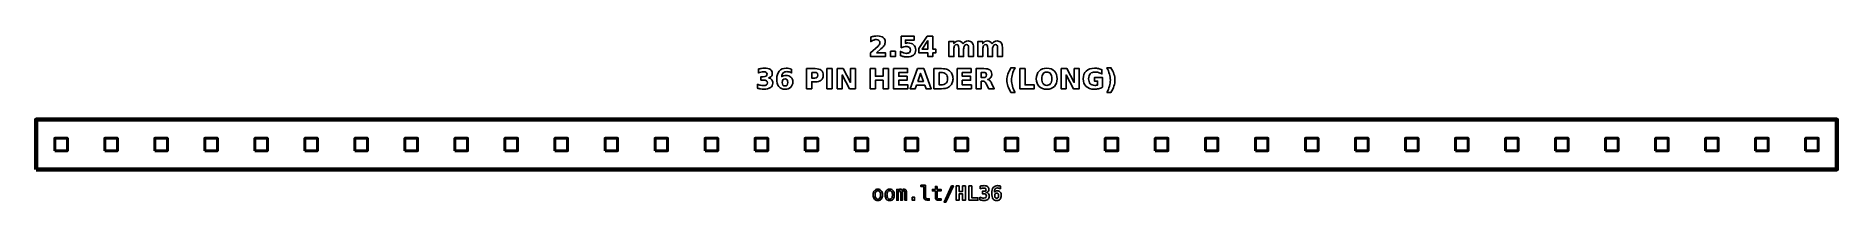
# Model space of a CAD drawing. Header units: centimetres. Extents: x -15.07 to -5.93, y -15.14 to -14.3.
import ezdxf

# ---------------------------------------------------------------- set-up
doc = ezdxf.new("R2010")
doc.units = ezdxf.units.CM
doc.header["$MEASUREMENT"] = 0
doc.layers.add('Layer 1', color=7, linetype='Continuous')

msp = doc.modelspace()

# ---------------------------------------------------------------- linework, layer by layer
at = {"layer": 'Layer 1', "color": 7, "lineweight": 100}
msp.add_lwpolyline([(-15.072, -14.977), (-5.928, -14.977), (-5.928, -14.723), (-15.072, -14.723), (-15.072, -14.977)], close=True, dxfattribs=at)
at = {"layer": 'Layer 1', "color": 7, "lineweight": 50}
for points in [[(-14.977, -14.882), (-14.913, -14.882), (-14.913, -14.818), (-14.977, -14.818), (-14.977, -14.882)], [(-14.723, -14.882), (-14.659, -14.882), (-14.659, -14.818), (-14.723, -14.818), (-14.723, -14.882)], [(-14.469, -14.882), (-14.405, -14.882), (-14.405, -14.818), (-14.469, -14.818), (-14.469, -14.882)], [(-14.215, -14.882), (-14.151, -14.882), (-14.151, -14.818), (-14.215, -14.818), (-14.215, -14.882)], [(-13.961, -14.882), (-13.897, -14.882), (-13.897, -14.818), (-13.961, -14.818), (-13.961, -14.882)], [(-13.707, -14.882), (-13.643, -14.882), (-13.643, -14.818), (-13.707, -14.818), (-13.707, -14.882)], [(-13.453, -14.882), (-13.389, -14.882), (-13.389, -14.818), (-13.453, -14.818), (-13.453, -14.882)], [(-13.199, -14.882), (-13.135, -14.882), (-13.135, -14.818), (-13.199, -14.818), (-13.199, -14.882)], [(-12.945, -14.882), (-12.881, -14.882), (-12.881, -14.818), (-12.945, -14.818), (-12.945, -14.882)], [(-12.691, -14.882), (-12.627, -14.882), (-12.627, -14.818), (-12.691, -14.818), (-12.691, -14.882)], [(-12.437, -14.882), (-12.373, -14.882), (-12.373, -14.818), (-12.437, -14.818), (-12.437, -14.882)], [(-12.183, -14.882), (-12.119, -14.882), (-12.119, -14.818), (-12.183, -14.818), (-12.183, -14.882)], [(-11.929, -14.882), (-11.865, -14.882), (-11.865, -14.818), (-11.929, -14.818), (-11.929, -14.882)], [(-11.675, -14.882), (-11.611, -14.882), (-11.611, -14.818), (-11.675, -14.818), (-11.675, -14.882)], [(-11.421, -14.882), (-11.357, -14.882), (-11.357, -14.818), (-11.421, -14.818), (-11.421, -14.882)], [(-11.167, -14.882), (-11.103, -14.882), (-11.103, -14.818), (-11.167, -14.818), (-11.167, -14.882)], [(-10.913, -14.882), (-10.849, -14.882), (-10.849, -14.818), (-10.913, -14.818), (-10.913, -14.882)], [(-10.659, -14.882), (-10.595, -14.882), (-10.595, -14.818), (-10.659, -14.818), (-10.659, -14.882)], [(-10.405, -14.882), (-10.341, -14.882), (-10.341, -14.818), (-10.405, -14.818), (-10.405, -14.882)], [(-10.151, -14.882), (-10.087, -14.882), (-10.087, -14.818), (-10.151, -14.818), (-10.151, -14.882)], [(-9.897, -14.882), (-9.833, -14.882), (-9.833, -14.818), (-9.897, -14.818), (-9.897, -14.882)], [(-9.643, -14.882), (-9.579, -14.882), (-9.579, -14.818), (-9.643, -14.818), (-9.643, -14.882)], [(-9.389, -14.882), (-9.325, -14.882), (-9.325, -14.818), (-9.389, -14.818), (-9.389, -14.882)], [(-9.135, -14.882), (-9.071, -14.882), (-9.071, -14.818), (-9.135, -14.818), (-9.135, -14.882)], [(-8.881, -14.882), (-8.817, -14.882), (-8.817, -14.818), (-8.881, -14.818), (-8.881, -14.882)], [(-8.627, -14.882), (-8.563, -14.882), (-8.563, -14.818), (-8.627, -14.818), (-8.627, -14.882)], [(-8.373, -14.882), (-8.309, -14.882), (-8.309, -14.818), (-8.373, -14.818), (-8.373, -14.882)], [(-8.119, -14.882), (-8.055, -14.882), (-8.055, -14.818), (-8.119, -14.818), (-8.119, -14.882)], [(-7.865, -14.882), (-7.801, -14.882), (-7.801, -14.818), (-7.865, -14.818), (-7.865, -14.882)], [(-7.611, -14.882), (-7.547, -14.882), (-7.547, -14.818), (-7.611, -14.818), (-7.611, -14.882)], [(-7.357, -14.882), (-7.293, -14.882), (-7.293, -14.818), (-7.357, -14.818), (-7.357, -14.882)], [(-7.103, -14.882), (-7.039, -14.882), (-7.039, -14.818), (-7.103, -14.818), (-7.103, -14.882)], [(-6.849, -14.882), (-6.785, -14.882), (-6.785, -14.818), (-6.849, -14.818), (-6.849, -14.882)], [(-6.595, -14.882), (-6.531, -14.882), (-6.531, -14.818), (-6.595, -14.818), (-6.595, -14.882)], [(-6.341, -14.882), (-6.277, -14.882), (-6.277, -14.818), (-6.341, -14.818), (-6.341, -14.882)], [(-6.087, -14.882), (-6.023, -14.882), (-6.023, -14.818), (-6.087, -14.818), (-6.087, -14.882)]]:
    msp.add_lwpolyline(points, close=True, dxfattribs=at)
at = {"layer": 'Layer 1', "color": 250}
for points, knots in [([(-10.80503, -14.38297), (-10.80503, -14.38297), (-10.75975, -14.38297), (-10.75975, -14.38297), (-10.75975, -14.38297), (-10.75975, -14.38297), (-10.75975, -14.40247), (-10.75975, -14.40247), (-10.75975, -14.40247), (-10.75975, -14.40247), (-10.83452, -14.40247), (-10.83452, -14.40247), (-10.83452, -14.40247), (-10.83452, -14.40247), (-10.83452, -14.38297), (-10.83452, -14.38297), (-10.83452, -14.38297), (-10.83452, -14.38297), (-10.79696, -14.34984), (-10.79696, -14.34984), (-10.79696, -14.34984), (-10.7936, -14.3468), (-10.79113, -14.34384), (-10.78953, -14.34095), (-10.78953, -14.34095), (-10.78791, -14.33805), (-10.78711, -14.33504), (-10.78711, -14.33191), (-10.78711, -14.33191), (-10.78711, -14.32709), (-10.78873, -14.32321), (-10.79197, -14.32027), (-10.79197, -14.32027), (-10.7952, -14.31733), (-10.7995, -14.31588), (-10.80489, -14.31588), (-10.80489, -14.31588), (-10.80902, -14.31588), (-10.81354, -14.31677), (-10.81846, -14.31853), (-10.81846, -14.31853), (-10.82337, -14.3203), (-10.82864, -14.32293), (-10.83424, -14.32641), (-10.83424, -14.32641), (-10.83424, -14.32641), (-10.83424, -14.30381), (-10.83424, -14.30381), (-10.83424, -14.30381), (-10.82826, -14.30184), (-10.82236, -14.30033), (-10.81653, -14.2993), (-10.81653, -14.2993), (-10.81069, -14.29826), (-10.80498, -14.29774), (-10.79936, -14.29774), (-10.79936, -14.29774), (-10.78706, -14.29774), (-10.77749, -14.30045), (-10.77067, -14.30588), (-10.77067, -14.30588), (-10.76385, -14.31129), (-10.76044, -14.31884), (-10.76044, -14.32855), (-10.76044, -14.32855), (-10.76044, -14.33415), (-10.76189, -14.33937), (-10.76479, -14.34422), (-10.76479, -14.34422), (-10.76768, -14.34906), (-10.77377, -14.35555), (-10.78304, -14.36369), (-10.78304, -14.36369), (-10.78304, -14.36369), (-10.80503, -14.38297), (-10.80503, -14.38297)], [0, 0, 0, 0, 0.0526316, 0.0526316, 0.0526316, 0.0526316, 0.1052632, 0.1052632, 0.1052632, 0.1052632, 0.1578947, 0.1578947, 0.1578947, 0.1578947, 0.2105263, 0.2105263, 0.2105263, 0.2105263, 0.2631579, 0.2631579, 0.2631579, 0.2631579, 0.3157895, 0.3157895, 0.3157895, 0.3157895, 0.3684211, 0.3684211, 0.3684211, 0.3684211, 0.4210526, 0.4210526, 0.4210526, 0.4210526, 0.4736842, 0.4736842, 0.4736842, 0.4736842, 0.5263158, 0.5263158, 0.5263158, 0.5263158, 0.5789474, 0.5789474, 0.5789474, 0.5789474, 0.6315789, 0.6315789, 0.6315789, 0.6315789, 0.6842105, 0.6842105, 0.6842105, 0.6842105, 0.7368421, 0.7368421, 0.7368421, 0.7368421, 0.7894737, 0.7894737, 0.7894737, 0.7894737, 0.8421053, 0.8421053, 0.8421053, 0.8421053, 0.8947368, 0.8947368, 0.8947368, 0.8947368, 0.9473684, 0.9473684, 0.9473684, 0.9473684, 1, 1, 1, 1]), ([(-10.67894, -14.2996), (-10.67894, -14.2996), (-10.613, -14.2996), (-10.613, -14.2996), (-10.613, -14.2996), (-10.613, -14.2996), (-10.613, -14.3191), (-10.613, -14.3191), (-10.613, -14.3191), (-10.613, -14.3191), (-10.6578, -14.3191), (-10.6578, -14.3191), (-10.6578, -14.3191), (-10.6578, -14.3191), (-10.6578, -14.33502), (-10.6578, -14.33502), (-10.6578, -14.33502), (-10.65578, -14.33448), (-10.65375, -14.33406), (-10.65171, -14.33375), (-10.65171, -14.33375), (-10.64966, -14.33344), (-10.64752, -14.3333), (-10.64533, -14.3333), (-10.64533, -14.3333), (-10.63278, -14.3333), (-10.62302, -14.33643), (-10.61603, -14.34271), (-10.61603, -14.34271), (-10.60905, -14.34897), (-10.60557, -14.35771), (-10.60557, -14.36891), (-10.60557, -14.36891), (-10.60557, -14.38003), (-10.60938, -14.38874), (-10.61697, -14.39504), (-10.61697, -14.39504), (-10.62457, -14.40132), (-10.63513, -14.40447), (-10.64863, -14.40447), (-10.64863, -14.40447), (-10.65446, -14.40447), (-10.66025, -14.4039), (-10.66596, -14.40278), (-10.66596, -14.40278), (-10.67168, -14.40165), (-10.67737, -14.39995), (-10.68301, -14.39765), (-10.68301, -14.39765), (-10.68301, -14.39765), (-10.68301, -14.37676), (-10.68301, -14.37676), (-10.68301, -14.37676), (-10.67741, -14.37999), (-10.6721, -14.38239), (-10.66707, -14.38398), (-10.66707, -14.38398), (-10.66203, -14.38561), (-10.65728, -14.38641), (-10.65284, -14.38641), (-10.65284, -14.38641), (-10.64639, -14.38641), (-10.64134, -14.38483), (-10.63764, -14.38168), (-10.63764, -14.38168), (-10.63395, -14.37855), (-10.63209, -14.3743), (-10.63209, -14.36891), (-10.63209, -14.36891), (-10.63209, -14.3635), (-10.63395, -14.35924), (-10.63764, -14.35612), (-10.63764, -14.35612), (-10.64134, -14.35299), (-10.64639, -14.35144), (-10.65284, -14.35144), (-10.65284, -14.35144), (-10.65665, -14.35144), (-10.66072, -14.35193), (-10.66502, -14.35292), (-10.66502, -14.35292), (-10.66935, -14.3539), (-10.67398, -14.35543), (-10.67894, -14.3575), (-10.67894, -14.3575), (-10.67894, -14.3575), (-10.67894, -14.2996), (-10.67894, -14.2996)], [0, 0, 0, 0, 0.0454545, 0.0454545, 0.0454545, 0.0454545, 0.0909091, 0.0909091, 0.0909091, 0.0909091, 0.1363636, 0.1363636, 0.1363636, 0.1363636, 0.1818182, 0.1818182, 0.1818182, 0.1818182, 0.2272727, 0.2272727, 0.2272727, 0.2272727, 0.2727273, 0.2727273, 0.2727273, 0.2727273, 0.3181818, 0.3181818, 0.3181818, 0.3181818, 0.3636364, 0.3636364, 0.3636364, 0.3636364, 0.4090909, 0.4090909, 0.4090909, 0.4090909, 0.4545455, 0.4545455, 0.4545455, 0.4545455, 0.5, 0.5, 0.5, 0.5, 0.5454545, 0.5454545, 0.5454545, 0.5454545, 0.5909091, 0.5909091, 0.5909091, 0.5909091, 0.6363636, 0.6363636, 0.6363636, 0.6363636, 0.6818182, 0.6818182, 0.6818182, 0.6818182, 0.7272727, 0.7272727, 0.7272727, 0.7272727, 0.7727273, 0.7727273, 0.7727273, 0.7727273, 0.8181818, 0.8181818, 0.8181818, 0.8181818, 0.8636364, 0.8636364, 0.8636364, 0.8636364, 0.9090909, 0.9090909, 0.9090909, 0.9090909, 0.9545455, 0.9545455, 0.9545455, 0.9545455, 1, 1, 1, 1]), ([(-10.54816, -14.2996), (-10.54816, -14.2996), (-10.51866, -14.2996), (-10.51866, -14.2996), (-10.51866, -14.2996), (-10.51866, -14.2996), (-10.51866, -14.36451), (-10.51866, -14.36451), (-10.51866, -14.36451), (-10.51866, -14.36451), (-10.50399, -14.36451), (-10.50399, -14.36451), (-10.50399, -14.36451), (-10.50399, -14.36451), (-10.50399, -14.38373), (-10.50399, -14.38373), (-10.50399, -14.38373), (-10.50399, -14.38373), (-10.51866, -14.38373), (-10.51866, -14.38373), (-10.51866, -14.38373), (-10.51866, -14.38373), (-10.51866, -14.40247), (-10.51866, -14.40247), (-10.51866, -14.40247), (-10.51866, -14.40247), (-10.54373, -14.40247), (-10.54373, -14.40247), (-10.54373, -14.40247), (-10.54373, -14.40247), (-10.54373, -14.38373), (-10.54373, -14.38373), (-10.54373, -14.38373), (-10.54373, -14.38373), (-10.58936, -14.38373), (-10.58936, -14.38373), (-10.58936, -14.38373), (-10.58936, -14.38373), (-10.58936, -14.36098), (-10.58936, -14.36098), (-10.58936, -14.36098), (-10.58936, -14.36098), (-10.54816, -14.2996), (-10.54816, -14.2996)], [0, 0, 0, 0, 0.0909091, 0.0909091, 0.0909091, 0.0909091, 0.1818182, 0.1818182, 0.1818182, 0.1818182, 0.2727273, 0.2727273, 0.2727273, 0.2727273, 0.3636364, 0.3636364, 0.3636364, 0.3636364, 0.4545455, 0.4545455, 0.4545455, 0.4545455, 0.5454545, 0.5454545, 0.5454545, 0.5454545, 0.6363636, 0.6363636, 0.6363636, 0.6363636, 0.7272727, 0.7272727, 0.7272727, 0.7272727, 0.8181818, 0.8181818, 0.8181818, 0.8181818, 0.9090909, 0.9090909, 0.9090909, 0.9090909, 1, 1, 1, 1]), ([(-10.54373, -14.32145), (-10.54373, -14.32145), (-10.57283, -14.36451), (-10.57283, -14.36451), (-10.57283, -14.36451), (-10.57283, -14.36451), (-10.54373, -14.36451), (-10.54373, -14.36451), (-10.54373, -14.36451), (-10.54373, -14.36451), (-10.54373, -14.32145), (-10.54373, -14.32145)], [0, 0, 0, 0, 0.3333333, 0.3333333, 0.3333333, 0.3333333, 0.6666667, 0.6666667, 0.6666667, 0.6666667, 1, 1, 1, 1]), ([(-10.36502, -14.33812), (-10.36189, -14.33335), (-10.3582, -14.3297), (-10.35389, -14.32721), (-10.35389, -14.32721), (-10.34959, -14.32469), (-10.34489, -14.32345), (-10.33974, -14.32345), (-10.33974, -14.32345), (-10.33087, -14.32345), (-10.32412, -14.32618), (-10.31949, -14.33166), (-10.31949, -14.33166), (-10.31485, -14.33711), (-10.31252, -14.34506), (-10.31252, -14.35548), (-10.31252, -14.35548), (-10.31252, -14.35548), (-10.31252, -14.40247), (-10.31252, -14.40247), (-10.31252, -14.40247), (-10.31252, -14.40247), (-10.33734, -14.40247), (-10.33734, -14.40247), (-10.33734, -14.40247), (-10.33734, -14.40247), (-10.33734, -14.36223), (-10.33734, -14.36223), (-10.33734, -14.36223), (-10.33729, -14.36164), (-10.33727, -14.36103), (-10.33724, -14.36037), (-10.33724, -14.36037), (-10.33722, -14.35974), (-10.3372, -14.35882), (-10.3372, -14.35762), (-10.3372, -14.35762), (-10.3372, -14.35216), (-10.33799, -14.34819), (-10.33962, -14.34574), (-10.33962, -14.34574), (-10.34122, -14.34327), (-10.3438, -14.34205), (-10.34738, -14.34205), (-10.34738, -14.34205), (-10.35208, -14.34205), (-10.35568, -14.34398), (-10.35824, -14.34784), (-10.35824, -14.34784), (-10.36078, -14.35169), (-10.3621, -14.35727), (-10.3622, -14.36458), (-10.3622, -14.36458), (-10.3622, -14.36458), (-10.3622, -14.40247), (-10.3622, -14.40247), (-10.3622, -14.40247), (-10.3622, -14.40247), (-10.38701, -14.40247), (-10.38701, -14.40247), (-10.38701, -14.40247), (-10.38701, -14.40247), (-10.38701, -14.36223), (-10.38701, -14.36223), (-10.38701, -14.36223), (-10.38701, -14.35369), (-10.38774, -14.34819), (-10.38922, -14.34574), (-10.38922, -14.34574), (-10.39068, -14.34327), (-10.39329, -14.34205), (-10.39705, -14.34205), (-10.39705, -14.34205), (-10.4018, -14.34205), (-10.40545, -14.344), (-10.40801, -14.34788), (-10.40801, -14.34788), (-10.41057, -14.35176), (-10.41187, -14.35729), (-10.41187, -14.36451), (-10.41187, -14.36451), (-10.41187, -14.36451), (-10.41187, -14.40247), (-10.41187, -14.40247), (-10.41187, -14.40247), (-10.41187, -14.40247), (-10.43668, -14.40247), (-10.43668, -14.40247), (-10.43668, -14.40247), (-10.43668, -14.40247), (-10.43668, -14.32531), (-10.43668, -14.32531), (-10.43668, -14.32531), (-10.43668, -14.32531), (-10.41187, -14.32531), (-10.41187, -14.32531), (-10.41187, -14.32531), (-10.41187, -14.32531), (-10.41187, -14.33662), (-10.41187, -14.33662), (-10.41187, -14.33662), (-10.40883, -14.33224), (-10.40535, -14.32898), (-10.40142, -14.32676), (-10.40142, -14.32676), (-10.3975, -14.32455), (-10.39317, -14.32345), (-10.38844, -14.32345), (-10.38844, -14.32345), (-10.38313, -14.32345), (-10.3784, -14.32474), (-10.37433, -14.32731), (-10.37433, -14.32731), (-10.37024, -14.32989), (-10.36713, -14.33349), (-10.36502, -14.33812)], [0, 0, 0, 0, 0.0344828, 0.0344828, 0.0344828, 0.0344828, 0.0689655, 0.0689655, 0.0689655, 0.0689655, 0.1034483, 0.1034483, 0.1034483, 0.1034483, 0.137931, 0.137931, 0.137931, 0.137931, 0.1724138, 0.1724138, 0.1724138, 0.1724138, 0.2068966, 0.2068966, 0.2068966, 0.2068966, 0.2413793, 0.2413793, 0.2413793, 0.2413793, 0.2758621, 0.2758621, 0.2758621, 0.2758621, 0.3103448, 0.3103448, 0.3103448, 0.3103448, 0.3448276, 0.3448276, 0.3448276, 0.3448276, 0.3793103, 0.3793103, 0.3793103, 0.3793103, 0.4137931, 0.4137931, 0.4137931, 0.4137931, 0.4482759, 0.4482759, 0.4482759, 0.4482759, 0.4827586, 0.4827586, 0.4827586, 0.4827586, 0.5172414, 0.5172414, 0.5172414, 0.5172414, 0.5517241, 0.5517241, 0.5517241, 0.5517241, 0.5862069, 0.5862069, 0.5862069, 0.5862069, 0.6206897, 0.6206897, 0.6206897, 0.6206897, 0.6551724, 0.6551724, 0.6551724, 0.6551724, 0.6896552, 0.6896552, 0.6896552, 0.6896552, 0.7241379, 0.7241379, 0.7241379, 0.7241379, 0.7586207, 0.7586207, 0.7586207, 0.7586207, 0.7931034, 0.7931034, 0.7931034, 0.7931034, 0.8275862, 0.8275862, 0.8275862, 0.8275862, 0.862069, 0.862069, 0.862069, 0.862069, 0.8965517, 0.8965517, 0.8965517, 0.8965517, 0.9310345, 0.9310345, 0.9310345, 0.9310345, 0.9655172, 0.9655172, 0.9655172, 0.9655172, 1, 1, 1, 1]), ([(-10.21798, -14.33812), (-10.21485, -14.33335), (-10.21116, -14.3297), (-10.20685, -14.32721), (-10.20685, -14.32721), (-10.20255, -14.32469), (-10.19785, -14.32345), (-10.1927, -14.32345), (-10.1927, -14.32345), (-10.18383, -14.32345), (-10.17708, -14.32618), (-10.17245, -14.33166), (-10.17245, -14.33166), (-10.16781, -14.33711), (-10.16548, -14.34506), (-10.16548, -14.35548), (-10.16548, -14.35548), (-10.16548, -14.35548), (-10.16548, -14.40247), (-10.16548, -14.40247), (-10.16548, -14.40247), (-10.16548, -14.40247), (-10.1903, -14.40247), (-10.1903, -14.40247), (-10.1903, -14.40247), (-10.1903, -14.40247), (-10.1903, -14.36223), (-10.1903, -14.36223), (-10.1903, -14.36223), (-10.19025, -14.36164), (-10.19023, -14.36103), (-10.1902, -14.36037), (-10.1902, -14.36037), (-10.19018, -14.35974), (-10.19016, -14.35882), (-10.19016, -14.35762), (-10.19016, -14.35762), (-10.19016, -14.35216), (-10.19095, -14.34819), (-10.19258, -14.34574), (-10.19258, -14.34574), (-10.19418, -14.34327), (-10.19676, -14.34205), (-10.20034, -14.34205), (-10.20034, -14.34205), (-10.20504, -14.34205), (-10.20864, -14.34398), (-10.2112, -14.34784), (-10.2112, -14.34784), (-10.21374, -14.35169), (-10.21506, -14.35727), (-10.21516, -14.36458), (-10.21516, -14.36458), (-10.21516, -14.36458), (-10.21516, -14.40247), (-10.21516, -14.40247), (-10.21516, -14.40247), (-10.21516, -14.40247), (-10.23997, -14.40247), (-10.23997, -14.40247), (-10.23997, -14.40247), (-10.23997, -14.40247), (-10.23997, -14.36223), (-10.23997, -14.36223), (-10.23997, -14.36223), (-10.23997, -14.35369), (-10.2407, -14.34819), (-10.24218, -14.34574), (-10.24218, -14.34574), (-10.24364, -14.34327), (-10.24625, -14.34205), (-10.25001, -14.34205), (-10.25001, -14.34205), (-10.25476, -14.34205), (-10.25841, -14.344), (-10.26097, -14.34788), (-10.26097, -14.34788), (-10.26353, -14.35176), (-10.26483, -14.35729), (-10.26483, -14.36451), (-10.26483, -14.36451), (-10.26483, -14.36451), (-10.26483, -14.40247), (-10.26483, -14.40247), (-10.26483, -14.40247), (-10.26483, -14.40247), (-10.28964, -14.40247), (-10.28964, -14.40247), (-10.28964, -14.40247), (-10.28964, -14.40247), (-10.28964, -14.32531), (-10.28964, -14.32531), (-10.28964, -14.32531), (-10.28964, -14.32531), (-10.26483, -14.32531), (-10.26483, -14.32531), (-10.26483, -14.32531), (-10.26483, -14.32531), (-10.26483, -14.33662), (-10.26483, -14.33662), (-10.26483, -14.33662), (-10.26179, -14.33224), (-10.25831, -14.32898), (-10.25438, -14.32676), (-10.25438, -14.32676), (-10.25046, -14.32455), (-10.24613, -14.32345), (-10.2414, -14.32345), (-10.2414, -14.32345), (-10.23609, -14.32345), (-10.23136, -14.32474), (-10.22729, -14.32731), (-10.22729, -14.32731), (-10.2232, -14.32989), (-10.22009, -14.33349), (-10.21798, -14.33812)], [0, 0, 0, 0, 0.0344828, 0.0344828, 0.0344828, 0.0344828, 0.0689655, 0.0689655, 0.0689655, 0.0689655, 0.1034483, 0.1034483, 0.1034483, 0.1034483, 0.137931, 0.137931, 0.137931, 0.137931, 0.1724138, 0.1724138, 0.1724138, 0.1724138, 0.2068966, 0.2068966, 0.2068966, 0.2068966, 0.2413793, 0.2413793, 0.2413793, 0.2413793, 0.2758621, 0.2758621, 0.2758621, 0.2758621, 0.3103448, 0.3103448, 0.3103448, 0.3103448, 0.3448276, 0.3448276, 0.3448276, 0.3448276, 0.3793103, 0.3793103, 0.3793103, 0.3793103, 0.4137931, 0.4137931, 0.4137931, 0.4137931, 0.4482759, 0.4482759, 0.4482759, 0.4482759, 0.4827586, 0.4827586, 0.4827586, 0.4827586, 0.5172414, 0.5172414, 0.5172414, 0.5172414, 0.5517241, 0.5517241, 0.5517241, 0.5517241, 0.5862069, 0.5862069, 0.5862069, 0.5862069, 0.6206897, 0.6206897, 0.6206897, 0.6206897, 0.6551724, 0.6551724, 0.6551724, 0.6551724, 0.6896552, 0.6896552, 0.6896552, 0.6896552, 0.7241379, 0.7241379, 0.7241379, 0.7241379, 0.7586207, 0.7586207, 0.7586207, 0.7586207, 0.7931034, 0.7931034, 0.7931034, 0.7931034, 0.8275862, 0.8275862, 0.8275862, 0.8275862, 0.862069, 0.862069, 0.862069, 0.862069, 0.8965517, 0.8965517, 0.8965517, 0.8965517, 0.9310345, 0.9310345, 0.9310345, 0.9310345, 0.9655172, 0.9655172, 0.9655172, 0.9655172, 1, 1, 1, 1]), ([(-10.73311, -14.3758), (-10.73311, -14.3758), (-10.70829, -14.3758), (-10.70829, -14.3758), (-10.70829, -14.3758), (-10.70829, -14.3758), (-10.70829, -14.40247), (-10.70829, -14.40247), (-10.70829, -14.40247), (-10.70829, -14.40247), (-10.73311, -14.40247), (-10.73311, -14.40247), (-10.73311, -14.40247), (-10.73311, -14.40247), (-10.73311, -14.3758), (-10.73311, -14.3758)], [0, 0, 0, 0, 0.25, 0.25, 0.25, 0.25, 0.5, 0.5, 0.5, 0.5, 0.75, 0.75, 0.75, 0.75, 1, 1, 1, 1]), ([(-11.35248, -14.51124), (-11.34556, -14.51303), (-11.34027, -14.51616), (-11.33667, -14.52058), (-11.33667, -14.52058), (-11.33307, -14.52502), (-11.33126, -14.53064), (-11.33126, -14.53749), (-11.33126, -14.53749), (-11.33126, -14.54769), (-11.33517, -14.55545), (-11.34297, -14.56077), (-11.34297, -14.56077), (-11.35078, -14.56606), (-11.36217, -14.56872), (-11.37715, -14.56872), (-11.37715, -14.56872), (-11.38244, -14.56872), (-11.38773, -14.5683), (-11.39305, -14.56745), (-11.39305, -14.56745), (-11.39834, -14.5666), (-11.40358, -14.56531), (-11.40878, -14.56362), (-11.40878, -14.56362), (-11.40878, -14.56362), (-11.40878, -14.54315), (-11.40878, -14.54315), (-11.40878, -14.54315), (-11.40382, -14.54562), (-11.3989, -14.54751), (-11.39401, -14.54878), (-11.39401, -14.54878), (-11.38912, -14.55002), (-11.3843, -14.55066), (-11.37957, -14.55066), (-11.37957, -14.55066), (-11.37254, -14.55066), (-11.36715, -14.54943), (-11.36341, -14.54701), (-11.36341, -14.54701), (-11.35967, -14.54457), (-11.35779, -14.54109), (-11.35779, -14.53652), (-11.35779, -14.53652), (-11.35779, -14.53184), (-11.35972, -14.52829), (-11.36355, -14.52589), (-11.36355, -14.52589), (-11.36739, -14.52347), (-11.37305, -14.52227), (-11.38053, -14.52227), (-11.38053, -14.52227), (-11.38053, -14.52227), (-11.39114, -14.52227), (-11.39114, -14.52227), (-11.39114, -14.52227), (-11.39114, -14.52227), (-11.39114, -14.50517), (-11.39114, -14.50517), (-11.39114, -14.50517), (-11.39114, -14.50517), (-11.37999, -14.50517), (-11.37999, -14.50517), (-11.37999, -14.50517), (-11.37331, -14.50517), (-11.36837, -14.50414), (-11.36511, -14.50204), (-11.36511, -14.50204), (-11.36184, -14.49995), (-11.36021, -14.49678), (-11.36021, -14.49252), (-11.36021, -14.49252), (-11.36021, -14.48857), (-11.36179, -14.48551), (-11.36496, -14.48337), (-11.36496, -14.48337), (-11.36814, -14.48121), (-11.37261, -14.48013), (-11.37839, -14.48013), (-11.37839, -14.48013), (-11.38267, -14.48013), (-11.38698, -14.4806), (-11.39135, -14.48156), (-11.39135, -14.48156), (-11.3957, -14.48252), (-11.40003, -14.48396), (-11.40436, -14.48584), (-11.40436, -14.48584), (-11.40436, -14.48584), (-11.40436, -14.46641), (-11.40436, -14.46641), (-11.40436, -14.46641), (-11.39911, -14.46493), (-11.39394, -14.46383), (-11.38879, -14.4631), (-11.38879, -14.4631), (-11.38364, -14.46237), (-11.37861, -14.46199), (-11.37364, -14.46199), (-11.37364, -14.46199), (-11.36028, -14.46199), (-11.35027, -14.46418), (-11.34363, -14.46858), (-11.34363, -14.46858), (-11.337, -14.47295), (-11.33369, -14.47956), (-11.33369, -14.48838), (-11.33369, -14.48838), (-11.33369, -14.49438), (-11.33526, -14.49932), (-11.33844, -14.50315), (-11.33844, -14.50315), (-11.34161, -14.50698), (-11.34629, -14.50969), (-11.35248, -14.51124)], [0, 0, 0, 0, 0.0344828, 0.0344828, 0.0344828, 0.0344828, 0.0689655, 0.0689655, 0.0689655, 0.0689655, 0.1034483, 0.1034483, 0.1034483, 0.1034483, 0.137931, 0.137931, 0.137931, 0.137931, 0.1724138, 0.1724138, 0.1724138, 0.1724138, 0.2068966, 0.2068966, 0.2068966, 0.2068966, 0.2413793, 0.2413793, 0.2413793, 0.2413793, 0.2758621, 0.2758621, 0.2758621, 0.2758621, 0.3103448, 0.3103448, 0.3103448, 0.3103448, 0.3448276, 0.3448276, 0.3448276, 0.3448276, 0.3793103, 0.3793103, 0.3793103, 0.3793103, 0.4137931, 0.4137931, 0.4137931, 0.4137931, 0.4482759, 0.4482759, 0.4482759, 0.4482759, 0.4827586, 0.4827586, 0.4827586, 0.4827586, 0.5172414, 0.5172414, 0.5172414, 0.5172414, 0.5517241, 0.5517241, 0.5517241, 0.5517241, 0.5862069, 0.5862069, 0.5862069, 0.5862069, 0.6206897, 0.6206897, 0.6206897, 0.6206897, 0.6551724, 0.6551724, 0.6551724, 0.6551724, 0.6896552, 0.6896552, 0.6896552, 0.6896552, 0.7241379, 0.7241379, 0.7241379, 0.7241379, 0.7586207, 0.7586207, 0.7586207, 0.7586207, 0.7931034, 0.7931034, 0.7931034, 0.7931034, 0.8275862, 0.8275862, 0.8275862, 0.8275862, 0.862069, 0.862069, 0.862069, 0.862069, 0.8965517, 0.8965517, 0.8965517, 0.8965517, 0.9310345, 0.9310345, 0.9310345, 0.9310345, 0.9655172, 0.9655172, 0.9655172, 0.9655172, 1, 1, 1, 1]), ([(-11.23618, -14.46653), (-11.23618, -14.46653), (-11.23618, -14.48556), (-11.23618, -14.48556), (-11.23618, -14.48556), (-11.24055, -14.48349), (-11.24464, -14.48196), (-11.2485, -14.48097), (-11.2485, -14.48097), (-11.25236, -14.47998), (-11.25614, -14.47949), (-11.25981, -14.47949), (-11.25981, -14.47949), (-11.26772, -14.47949), (-11.27385, -14.48168), (-11.27827, -14.48608), (-11.27827, -14.48608), (-11.28267, -14.49045), (-11.28526, -14.49696), (-11.28599, -14.5056), (-11.28599, -14.5056), (-11.28296, -14.50336), (-11.27966, -14.50167), (-11.27613, -14.50054), (-11.27613, -14.50054), (-11.27261, -14.49941), (-11.26875, -14.49885), (-11.26456, -14.49885), (-11.26456, -14.49885), (-11.25405, -14.49885), (-11.24556, -14.50193), (-11.23912, -14.50809), (-11.23912, -14.50809), (-11.23265, -14.51423), (-11.22943, -14.52229), (-11.22943, -14.53227), (-11.22943, -14.53227), (-11.22943, -14.5433), (-11.23303, -14.55212), (-11.24025, -14.55877), (-11.24025, -14.55877), (-11.24744, -14.5654), (-11.25713, -14.56872), (-11.26924, -14.56872), (-11.26924, -14.56872), (-11.2826, -14.56872), (-11.29295, -14.5642), (-11.30029, -14.55517), (-11.30029, -14.55517), (-11.3076, -14.54616), (-11.31127, -14.53335), (-11.31127, -14.51677), (-11.31127, -14.51677), (-11.31127, -14.49979), (-11.30699, -14.48643), (-11.29843, -14.47672), (-11.29843, -14.47672), (-11.28985, -14.467), (-11.27811, -14.46213), (-11.26318, -14.46213), (-11.26318, -14.46213), (-11.25845, -14.46213), (-11.25386, -14.46251), (-11.24939, -14.46324), (-11.24939, -14.46324), (-11.24495, -14.46397), (-11.24055, -14.46507), (-11.23618, -14.46653)], [0, 0, 0, 0, 0.0588235, 0.0588235, 0.0588235, 0.0588235, 0.1176471, 0.1176471, 0.1176471, 0.1176471, 0.1764706, 0.1764706, 0.1764706, 0.1764706, 0.2352941, 0.2352941, 0.2352941, 0.2352941, 0.2941176, 0.2941176, 0.2941176, 0.2941176, 0.3529412, 0.3529412, 0.3529412, 0.3529412, 0.4117647, 0.4117647, 0.4117647, 0.4117647, 0.4705882, 0.4705882, 0.4705882, 0.4705882, 0.5294118, 0.5294118, 0.5294118, 0.5294118, 0.5882353, 0.5882353, 0.5882353, 0.5882353, 0.6470588, 0.6470588, 0.6470588, 0.6470588, 0.7058824, 0.7058824, 0.7058824, 0.7058824, 0.7647059, 0.7647059, 0.7647059, 0.7647059, 0.8235294, 0.8235294, 0.8235294, 0.8235294, 0.8823529, 0.8823529, 0.8823529, 0.8823529, 0.9411765, 0.9411765, 0.9411765, 0.9411765, 1, 1, 1, 1]), ([(-11.26896, -14.51594), (-11.27362, -14.51594), (-11.2771, -14.51745), (-11.2794, -14.52046), (-11.2794, -14.52046), (-11.28173, -14.52347), (-11.28288, -14.52799), (-11.28288, -14.53398), (-11.28288, -14.53398), (-11.28288, -14.54), (-11.28173, -14.54452), (-11.2794, -14.54753), (-11.2794, -14.54753), (-11.2771, -14.55054), (-11.27362, -14.55204), (-11.26896, -14.55204), (-11.26896, -14.55204), (-11.26428, -14.55204), (-11.26078, -14.55054), (-11.25847, -14.54753), (-11.25847, -14.54753), (-11.25614, -14.54452), (-11.25499, -14.54), (-11.25499, -14.53398), (-11.25499, -14.53398), (-11.25499, -14.52799), (-11.25614, -14.52347), (-11.25847, -14.52046), (-11.25847, -14.52046), (-11.26078, -14.51745), (-11.26428, -14.51594), (-11.26896, -14.51594)], [0, 0, 0, 0, 0.125, 0.125, 0.125, 0.125, 0.25, 0.25, 0.25, 0.25, 0.375, 0.375, 0.375, 0.375, 0.5, 0.5, 0.5, 0.5, 0.625, 0.625, 0.625, 0.625, 0.75, 0.75, 0.75, 0.75, 0.875, 0.875, 0.875, 0.875, 1, 1, 1, 1]), ([(-11.15974, -14.46385), (-11.15974, -14.46385), (-11.11572, -14.46385), (-11.11572, -14.46385), (-11.11572, -14.46385), (-11.10262, -14.46385), (-11.09257, -14.46677), (-11.08556, -14.47258), (-11.08556, -14.47258), (-11.07856, -14.47839), (-11.07505, -14.48666), (-11.07505, -14.49741), (-11.07505, -14.49741), (-11.07505, -14.50818), (-11.07856, -14.51648), (-11.08556, -14.52229), (-11.08556, -14.52229), (-11.09257, -14.5281), (-11.10262, -14.53102), (-11.11572, -14.53102), (-11.11572, -14.53102), (-11.11572, -14.53102), (-11.13321, -14.53102), (-11.13321, -14.53102), (-11.13321, -14.53102), (-11.13321, -14.53102), (-11.13321, -14.56672), (-11.13321, -14.56672), (-11.13321, -14.56672), (-11.13321, -14.56672), (-11.15974, -14.56672), (-11.15974, -14.56672), (-11.15974, -14.56672), (-11.15974, -14.56672), (-11.15974, -14.46385), (-11.15974, -14.46385)], [0, 0, 0, 0, 0.1111111, 0.1111111, 0.1111111, 0.1111111, 0.2222222, 0.2222222, 0.2222222, 0.2222222, 0.3333333, 0.3333333, 0.3333333, 0.3333333, 0.4444444, 0.4444444, 0.4444444, 0.4444444, 0.5555556, 0.5555556, 0.5555556, 0.5555556, 0.6666667, 0.6666667, 0.6666667, 0.6666667, 0.7777778, 0.7777778, 0.7777778, 0.7777778, 0.8888889, 0.8888889, 0.8888889, 0.8888889, 1, 1, 1, 1]), ([(-11.13321, -14.48307), (-11.13321, -14.48307), (-11.13321, -14.5118), (-11.13321, -14.5118), (-11.13321, -14.5118), (-11.13321, -14.5118), (-11.11854, -14.5118), (-11.11854, -14.5118), (-11.11854, -14.5118), (-11.11339, -14.5118), (-11.10941, -14.51056), (-11.10661, -14.50804), (-11.10661, -14.50804), (-11.10381, -14.50555), (-11.1024, -14.502), (-11.1024, -14.49741), (-11.1024, -14.49741), (-11.1024, -14.4928), (-11.10381, -14.48927), (-11.10661, -14.48678), (-11.10661, -14.48678), (-11.10941, -14.48431), (-11.11339, -14.48307), (-11.11854, -14.48307), (-11.11854, -14.48307), (-11.11854, -14.48307), (-11.13321, -14.48307), (-11.13321, -14.48307)], [0, 0, 0, 0, 0.1428571, 0.1428571, 0.1428571, 0.1428571, 0.2857143, 0.2857143, 0.2857143, 0.2857143, 0.4285714, 0.4285714, 0.4285714, 0.4285714, 0.5714286, 0.5714286, 0.5714286, 0.5714286, 0.7142857, 0.7142857, 0.7142857, 0.7142857, 0.8571429, 0.8571429, 0.8571429, 0.8571429, 1, 1, 1, 1]), ([(-11.05633, -14.46385), (-11.05633, -14.46385), (-11.0298, -14.46385), (-11.0298, -14.46385), (-11.0298, -14.46385), (-11.0298, -14.46385), (-11.0298, -14.56672), (-11.0298, -14.56672), (-11.0298, -14.56672), (-11.0298, -14.56672), (-11.05633, -14.56672), (-11.05633, -14.56672), (-11.05633, -14.56672), (-11.05633, -14.56672), (-11.05633, -14.46385), (-11.05633, -14.46385)], [0, 0, 0, 0, 0.25, 0.25, 0.25, 0.25, 0.5, 0.5, 0.5, 0.5, 0.75, 0.75, 0.75, 0.75, 1, 1, 1, 1]), ([(-11.00384, -14.46385), (-11.00384, -14.46385), (-10.97421, -14.46385), (-10.97421, -14.46385), (-10.97421, -14.46385), (-10.97421, -14.46385), (-10.93679, -14.53441), (-10.93679, -14.53441), (-10.93679, -14.53441), (-10.93679, -14.53441), (-10.93679, -14.46385), (-10.93679, -14.46385), (-10.93679, -14.46385), (-10.93679, -14.46385), (-10.91165, -14.46385), (-10.91165, -14.46385), (-10.91165, -14.46385), (-10.91165, -14.46385), (-10.91165, -14.56672), (-10.91165, -14.56672), (-10.91165, -14.56672), (-10.91165, -14.56672), (-10.94128, -14.56672), (-10.94128, -14.56672), (-10.94128, -14.56672), (-10.94128, -14.56672), (-10.9787, -14.49616), (-10.9787, -14.49616), (-10.9787, -14.49616), (-10.9787, -14.49616), (-10.9787, -14.56672), (-10.9787, -14.56672), (-10.9787, -14.56672), (-10.9787, -14.56672), (-11.00384, -14.56672), (-11.00384, -14.56672), (-11.00384, -14.56672), (-11.00384, -14.56672), (-11.00384, -14.46385), (-11.00384, -14.46385)], [0, 0, 0, 0, 0.1, 0.1, 0.1, 0.1, 0.2, 0.2, 0.2, 0.2, 0.3, 0.3, 0.3, 0.3, 0.4, 0.4, 0.4, 0.4, 0.5, 0.5, 0.5, 0.5, 0.6, 0.6, 0.6, 0.6, 0.7, 0.7, 0.7, 0.7, 0.8, 0.8, 0.8, 0.8, 0.9, 0.9, 0.9, 0.9, 1, 1, 1, 1]), ([(-10.83662, -14.46385), (-10.83662, -14.46385), (-10.81009, -14.46385), (-10.81009, -14.46385), (-10.81009, -14.46385), (-10.81009, -14.46385), (-10.81009, -14.50306), (-10.81009, -14.50306), (-10.81009, -14.50306), (-10.81009, -14.50306), (-10.77096, -14.50306), (-10.77096, -14.50306), (-10.77096, -14.50306), (-10.77096, -14.50306), (-10.77096, -14.46385), (-10.77096, -14.46385), (-10.77096, -14.46385), (-10.77096, -14.46385), (-10.74443, -14.46385), (-10.74443, -14.46385), (-10.74443, -14.46385), (-10.74443, -14.46385), (-10.74443, -14.56672), (-10.74443, -14.56672), (-10.74443, -14.56672), (-10.74443, -14.56672), (-10.77096, -14.56672), (-10.77096, -14.56672), (-10.77096, -14.56672), (-10.77096, -14.56672), (-10.77096, -14.52312), (-10.77096, -14.52312), (-10.77096, -14.52312), (-10.77096, -14.52312), (-10.81009, -14.52312), (-10.81009, -14.52312), (-10.81009, -14.52312), (-10.81009, -14.52312), (-10.81009, -14.56672), (-10.81009, -14.56672), (-10.81009, -14.56672), (-10.81009, -14.56672), (-10.83662, -14.56672), (-10.83662, -14.56672), (-10.83662, -14.56672), (-10.83662, -14.56672), (-10.83662, -14.46385), (-10.83662, -14.46385)], [0, 0, 0, 0, 0.0833333, 0.0833333, 0.0833333, 0.0833333, 0.1666667, 0.1666667, 0.1666667, 0.1666667, 0.25, 0.25, 0.25, 0.25, 0.3333333, 0.3333333, 0.3333333, 0.3333333, 0.4166667, 0.4166667, 0.4166667, 0.4166667, 0.5, 0.5, 0.5, 0.5, 0.5833333, 0.5833333, 0.5833333, 0.5833333, 0.6666667, 0.6666667, 0.6666667, 0.6666667, 0.75, 0.75, 0.75, 0.75, 0.8333333, 0.8333333, 0.8333333, 0.8333333, 0.9166667, 0.9166667, 0.9166667, 0.9166667, 1, 1, 1, 1]), ([(-10.71853, -14.46385), (-10.71853, -14.46385), (-10.64694, -14.46385), (-10.64694, -14.46385), (-10.64694, -14.46385), (-10.64694, -14.46385), (-10.64694, -14.48391), (-10.64694, -14.48391), (-10.64694, -14.48391), (-10.64694, -14.48391), (-10.692, -14.48391), (-10.692, -14.48391), (-10.692, -14.48391), (-10.692, -14.48391), (-10.692, -14.50306), (-10.692, -14.50306), (-10.692, -14.50306), (-10.692, -14.50306), (-10.64965, -14.50306), (-10.64965, -14.50306), (-10.64965, -14.50306), (-10.64965, -14.50306), (-10.64965, -14.52312), (-10.64965, -14.52312), (-10.64965, -14.52312), (-10.64965, -14.52312), (-10.692, -14.52312), (-10.692, -14.52312), (-10.692, -14.52312), (-10.692, -14.52312), (-10.692, -14.54666), (-10.692, -14.54666), (-10.692, -14.54666), (-10.692, -14.54666), (-10.64544, -14.54666), (-10.64544, -14.54666), (-10.64544, -14.54666), (-10.64544, -14.54666), (-10.64544, -14.56672), (-10.64544, -14.56672), (-10.64544, -14.56672), (-10.64544, -14.56672), (-10.71853, -14.56672), (-10.71853, -14.56672), (-10.71853, -14.56672), (-10.71853, -14.56672), (-10.71853, -14.46385), (-10.71853, -14.46385)], [0, 0, 0, 0, 0.0833333, 0.0833333, 0.0833333, 0.0833333, 0.1666667, 0.1666667, 0.1666667, 0.1666667, 0.25, 0.25, 0.25, 0.25, 0.3333333, 0.3333333, 0.3333333, 0.3333333, 0.4166667, 0.4166667, 0.4166667, 0.4166667, 0.5, 0.5, 0.5, 0.5, 0.5833333, 0.5833333, 0.5833333, 0.5833333, 0.6666667, 0.6666667, 0.6666667, 0.6666667, 0.75, 0.75, 0.75, 0.75, 0.8333333, 0.8333333, 0.8333333, 0.8333333, 0.9166667, 0.9166667, 0.9166667, 0.9166667, 1, 1, 1, 1]), ([(-10.55971, -14.548), (-10.55971, -14.548), (-10.6012, -14.548), (-10.6012, -14.548), (-10.6012, -14.548), (-10.6012, -14.548), (-10.60774, -14.56672), (-10.60774, -14.56672), (-10.60774, -14.56672), (-10.60774, -14.56672), (-10.63441, -14.56672), (-10.63441, -14.56672), (-10.63441, -14.56672), (-10.63441, -14.56672), (-10.59631, -14.46385), (-10.59631, -14.46385), (-10.59631, -14.46385), (-10.59631, -14.46385), (-10.56468, -14.46385), (-10.56468, -14.46385), (-10.56468, -14.46385), (-10.56468, -14.46385), (-10.52658, -14.56672), (-10.52658, -14.56672), (-10.52658, -14.56672), (-10.52658, -14.56672), (-10.55325, -14.56672), (-10.55325, -14.56672), (-10.55325, -14.56672), (-10.55325, -14.56672), (-10.55971, -14.548), (-10.55971, -14.548)], [0, 0, 0, 0, 0.125, 0.125, 0.125, 0.125, 0.25, 0.25, 0.25, 0.25, 0.375, 0.375, 0.375, 0.375, 0.5, 0.5, 0.5, 0.5, 0.625, 0.625, 0.625, 0.625, 0.75, 0.75, 0.75, 0.75, 0.875, 0.875, 0.875, 0.875, 1, 1, 1, 1]), ([(-10.59459, -14.5289), (-10.59459, -14.5289), (-10.56639, -14.5289), (-10.56639, -14.5289), (-10.56639, -14.5289), (-10.56639, -14.5289), (-10.58046, -14.48798), (-10.58046, -14.48798), (-10.58046, -14.48798), (-10.58046, -14.48798), (-10.59459, -14.5289), (-10.59459, -14.5289)], [0, 0, 0, 0, 0.3333333, 0.3333333, 0.3333333, 0.3333333, 0.6666667, 0.6666667, 0.6666667, 0.6666667, 1, 1, 1, 1]), ([(-10.51291, -14.46385), (-10.51291, -14.46385), (-10.48492, -14.46385), (-10.48492, -14.46385), (-10.48492, -14.46385), (-10.46931, -14.46385), (-10.45769, -14.46496), (-10.45005, -14.46719), (-10.45005, -14.46719), (-10.4424, -14.46942), (-10.43584, -14.47319), (-10.43036, -14.47853), (-10.43036, -14.47853), (-10.42554, -14.48316), (-10.42197, -14.48852), (-10.41961, -14.49459), (-10.41961, -14.49459), (-10.41729, -14.50063), (-10.41611, -14.5075), (-10.41611, -14.51519), (-10.41611, -14.51519), (-10.41611, -14.52295), (-10.41729, -14.52987), (-10.41961, -14.53596), (-10.41961, -14.53596), (-10.42197, -14.54205), (-10.42554, -14.54741), (-10.43036, -14.55204), (-10.43036, -14.55204), (-10.43589, -14.55738), (-10.4425, -14.56115), (-10.45021, -14.56338), (-10.45021, -14.56338), (-10.45793, -14.56561), (-10.4695, -14.56672), (-10.48492, -14.56672), (-10.48492, -14.56672), (-10.48492, -14.56672), (-10.51291, -14.56672), (-10.51291, -14.56672), (-10.51291, -14.56672), (-10.51291, -14.56672), (-10.51291, -14.46385), (-10.51291, -14.46385)], [0, 0, 0, 0, 0.0909091, 0.0909091, 0.0909091, 0.0909091, 0.1818182, 0.1818182, 0.1818182, 0.1818182, 0.2727273, 0.2727273, 0.2727273, 0.2727273, 0.3636364, 0.3636364, 0.3636364, 0.3636364, 0.4545455, 0.4545455, 0.4545455, 0.4545455, 0.5454545, 0.5454545, 0.5454545, 0.5454545, 0.6363636, 0.6363636, 0.6363636, 0.6363636, 0.7272727, 0.7272727, 0.7272727, 0.7272727, 0.8181818, 0.8181818, 0.8181818, 0.8181818, 0.9090909, 0.9090909, 0.9090909, 0.9090909, 1, 1, 1, 1]), ([(-10.48638, -14.48391), (-10.48638, -14.48391), (-10.48638, -14.54666), (-10.48638, -14.54666), (-10.48638, -14.54666), (-10.48638, -14.54666), (-10.47688, -14.54666), (-10.47688, -14.54666), (-10.47688, -14.54666), (-10.46604, -14.54666), (-10.45776, -14.54398), (-10.45205, -14.53859), (-10.45205, -14.53859), (-10.44633, -14.53323), (-10.44346, -14.52542), (-10.44346, -14.51519), (-10.44346, -14.51519), (-10.44346, -14.50498), (-10.44631, -14.49722), (-10.452, -14.49191), (-10.452, -14.49191), (-10.45769, -14.48657), (-10.46599, -14.48391), (-10.47688, -14.48391), (-10.47688, -14.48391), (-10.47688, -14.48391), (-10.48638, -14.48391), (-10.48638, -14.48391)], [0, 0, 0, 0, 0.1428571, 0.1428571, 0.1428571, 0.1428571, 0.2857143, 0.2857143, 0.2857143, 0.2857143, 0.4285714, 0.4285714, 0.4285714, 0.4285714, 0.5714286, 0.5714286, 0.5714286, 0.5714286, 0.7142857, 0.7142857, 0.7142857, 0.7142857, 0.8571429, 0.8571429, 0.8571429, 0.8571429, 1, 1, 1, 1]), ([(-10.39579, -14.46385), (-10.39579, -14.46385), (-10.3242, -14.46385), (-10.3242, -14.46385), (-10.3242, -14.46385), (-10.3242, -14.46385), (-10.3242, -14.48391), (-10.3242, -14.48391), (-10.3242, -14.48391), (-10.3242, -14.48391), (-10.36926, -14.48391), (-10.36926, -14.48391), (-10.36926, -14.48391), (-10.36926, -14.48391), (-10.36926, -14.50306), (-10.36926, -14.50306), (-10.36926, -14.50306), (-10.36926, -14.50306), (-10.32691, -14.50306), (-10.32691, -14.50306), (-10.32691, -14.50306), (-10.32691, -14.50306), (-10.32691, -14.52312), (-10.32691, -14.52312), (-10.32691, -14.52312), (-10.32691, -14.52312), (-10.36926, -14.52312), (-10.36926, -14.52312), (-10.36926, -14.52312), (-10.36926, -14.52312), (-10.36926, -14.54666), (-10.36926, -14.54666), (-10.36926, -14.54666), (-10.36926, -14.54666), (-10.3227, -14.54666), (-10.3227, -14.54666), (-10.3227, -14.54666), (-10.3227, -14.54666), (-10.3227, -14.56672), (-10.3227, -14.56672), (-10.3227, -14.56672), (-10.3227, -14.56672), (-10.39579, -14.56672), (-10.39579, -14.56672), (-10.39579, -14.56672), (-10.39579, -14.56672), (-10.39579, -14.46385), (-10.39579, -14.46385)], [0, 0, 0, 0, 0.0833333, 0.0833333, 0.0833333, 0.0833333, 0.1666667, 0.1666667, 0.1666667, 0.1666667, 0.25, 0.25, 0.25, 0.25, 0.3333333, 0.3333333, 0.3333333, 0.3333333, 0.4166667, 0.4166667, 0.4166667, 0.4166667, 0.5, 0.5, 0.5, 0.5, 0.5833333, 0.5833333, 0.5833333, 0.5833333, 0.6666667, 0.6666667, 0.6666667, 0.6666667, 0.75, 0.75, 0.75, 0.75, 0.8333333, 0.8333333, 0.8333333, 0.8333333, 0.9166667, 0.9166667, 0.9166667, 0.9166667, 1, 1, 1, 1]), ([(-10.27286, -14.5278), (-10.27286, -14.5278), (-10.27286, -14.56672), (-10.27286, -14.56672), (-10.27286, -14.56672), (-10.27286, -14.56672), (-10.29939, -14.56672), (-10.29939, -14.56672), (-10.29939, -14.56672), (-10.29939, -14.56672), (-10.29939, -14.46385), (-10.29939, -14.46385), (-10.29939, -14.46385), (-10.29939, -14.46385), (-10.25887, -14.46385), (-10.25887, -14.46385), (-10.25887, -14.46385), (-10.24532, -14.46385), (-10.23537, -14.46613), (-10.22907, -14.47067), (-10.22907, -14.47067), (-10.22275, -14.47521), (-10.21959, -14.48241), (-10.21959, -14.49224), (-10.21959, -14.49224), (-10.21959, -14.49903), (-10.22124, -14.50463), (-10.22451, -14.50898), (-10.22451, -14.50898), (-10.2278, -14.51336), (-10.23276, -14.51658), (-10.23937, -14.51863), (-10.23937, -14.51863), (-10.23575, -14.51947), (-10.23248, -14.52133), (-10.22961, -14.52425), (-10.22961, -14.52425), (-10.22674, -14.52716), (-10.22385, -14.53158), (-10.22091, -14.53751), (-10.22091, -14.53751), (-10.22091, -14.53751), (-10.20649, -14.56672), (-10.20649, -14.56672), (-10.20649, -14.56672), (-10.20649, -14.56672), (-10.23476, -14.56672), (-10.23476, -14.56672), (-10.23476, -14.56672), (-10.23476, -14.56672), (-10.2473, -14.54116), (-10.2473, -14.54116), (-10.2473, -14.54116), (-10.24981, -14.53603), (-10.25238, -14.5325), (-10.25499, -14.53062), (-10.25499, -14.53062), (-10.25758, -14.52874), (-10.26103, -14.5278), (-10.26536, -14.5278), (-10.26536, -14.5278), (-10.26536, -14.5278), (-10.27286, -14.5278), (-10.27286, -14.5278)], [0, 0, 0, 0, 0.0625, 0.0625, 0.0625, 0.0625, 0.125, 0.125, 0.125, 0.125, 0.1875, 0.1875, 0.1875, 0.1875, 0.25, 0.25, 0.25, 0.25, 0.3125, 0.3125, 0.3125, 0.3125, 0.375, 0.375, 0.375, 0.375, 0.4375, 0.4375, 0.4375, 0.4375, 0.5, 0.5, 0.5, 0.5, 0.5625, 0.5625, 0.5625, 0.5625, 0.625, 0.625, 0.625, 0.625, 0.6875, 0.6875, 0.6875, 0.6875, 0.75, 0.75, 0.75, 0.75, 0.8125, 0.8125, 0.8125, 0.8125, 0.875, 0.875, 0.875, 0.875, 0.9375, 0.9375, 0.9375, 0.9375, 1, 1, 1, 1]), ([(-10.26169, -14.50948), (-10.25614, -14.50948), (-10.25214, -14.50844), (-10.24974, -14.50637), (-10.24974, -14.50637), (-10.24732, -14.5043), (-10.24612, -14.50089), (-10.24612, -14.49616), (-10.24612, -14.49616), (-10.24612, -14.49148), (-10.24732, -14.48812), (-10.24974, -14.4861), (-10.24974, -14.4861), (-10.25214, -14.48408), (-10.25614, -14.48307), (-10.26169, -14.48307), (-10.26169, -14.48307), (-10.26169, -14.48307), (-10.27286, -14.48307), (-10.27286, -14.48307), (-10.27286, -14.48307), (-10.27286, -14.48307), (-10.27286, -14.50948), (-10.27286, -14.50948), (-10.27286, -14.50948), (-10.27286, -14.50948), (-10.26169, -14.50948), (-10.26169, -14.50948)], [0, 0, 0, 0, 0.1428571, 0.1428571, 0.1428571, 0.1428571, 0.2857143, 0.2857143, 0.2857143, 0.2857143, 0.4285714, 0.4285714, 0.4285714, 0.4285714, 0.5714286, 0.5714286, 0.5714286, 0.5714286, 0.7142857, 0.7142857, 0.7142857, 0.7142857, 0.8571429, 0.8571429, 0.8571429, 0.8571429, 1, 1, 1, 1]), ([(-10.10137, -14.58532), (-10.10137, -14.58532), (-10.12183, -14.58532), (-10.12183, -14.58532), (-10.12183, -14.58532), (-10.12886, -14.57399), (-10.13406, -14.56319), (-10.1374, -14.55296), (-10.1374, -14.55296), (-10.14076, -14.54275), (-10.14243, -14.53262), (-10.14243, -14.52255), (-10.14243, -14.52255), (-10.14243, -14.51249), (-10.14074, -14.5023), (-10.13738, -14.492), (-10.13738, -14.492), (-10.13399, -14.48168), (-10.12882, -14.47091), (-10.12183, -14.45964), (-10.12183, -14.45964), (-10.12183, -14.45964), (-10.10137, -14.45964), (-10.10137, -14.45964), (-10.10137, -14.45964), (-10.10725, -14.47053), (-10.11165, -14.48118), (-10.11459, -14.49158), (-10.11459, -14.49158), (-10.11753, -14.50197), (-10.11901, -14.51225), (-10.11901, -14.52241), (-10.11901, -14.52241), (-10.11901, -14.53257), (-10.11755, -14.54285), (-10.11464, -14.55329), (-10.11464, -14.55329), (-10.11172, -14.56371), (-10.1073, -14.57439), (-10.10137, -14.58532)], [0, 0, 0, 0, 0.1, 0.1, 0.1, 0.1, 0.2, 0.2, 0.2, 0.2, 0.3, 0.3, 0.3, 0.3, 0.4, 0.4, 0.4, 0.4, 0.5, 0.5, 0.5, 0.5, 0.6, 0.6, 0.6, 0.6, 0.7, 0.7, 0.7, 0.7, 0.8, 0.8, 0.8, 0.8, 0.9, 0.9, 0.9, 0.9, 1, 1, 1, 1]), ([(-10.07712, -14.46385), (-10.07712, -14.46385), (-10.05059, -14.46385), (-10.05059, -14.46385), (-10.05059, -14.46385), (-10.05059, -14.46385), (-10.05059, -14.54666), (-10.05059, -14.54666), (-10.05059, -14.54666), (-10.05059, -14.54666), (-10.00403, -14.54666), (-10.00403, -14.54666), (-10.00403, -14.54666), (-10.00403, -14.54666), (-10.00403, -14.56672), (-10.00403, -14.56672), (-10.00403, -14.56672), (-10.00403, -14.56672), (-10.07712, -14.56672), (-10.07712, -14.56672), (-10.07712, -14.56672), (-10.07712, -14.56672), (-10.07712, -14.46385), (-10.07712, -14.46385)], [0, 0, 0, 0, 0.1666667, 0.1666667, 0.1666667, 0.1666667, 0.3333333, 0.3333333, 0.3333333, 0.3333333, 0.5, 0.5, 0.5, 0.5, 0.6666667, 0.6666667, 0.6666667, 0.6666667, 0.8333333, 0.8333333, 0.8333333, 0.8333333, 1, 1, 1, 1]), ([(-9.94022, -14.46199), (-9.92369, -14.46199), (-9.91073, -14.46672), (-9.90137, -14.4762), (-9.90137, -14.4762), (-9.89199, -14.48565), (-9.88731, -14.4987), (-9.88731, -14.51538), (-9.88731, -14.51538), (-9.88731, -14.53201), (-9.89199, -14.54506), (-9.90137, -14.55451), (-9.90137, -14.55451), (-9.91073, -14.56399), (-9.92369, -14.56872), (-9.94022, -14.56872), (-9.94022, -14.56872), (-9.95671, -14.56872), (-9.96964, -14.56399), (-9.97905, -14.55451), (-9.97905, -14.55451), (-9.98843, -14.54506), (-9.99314, -14.53201), (-9.99314, -14.51538), (-9.99314, -14.51538), (-9.99314, -14.4987), (-9.98843, -14.48565), (-9.97905, -14.4762), (-9.97905, -14.4762), (-9.96964, -14.46672), (-9.95671, -14.46199), (-9.94022, -14.46199)], [0, 0, 0, 0, 0.125, 0.125, 0.125, 0.125, 0.25, 0.25, 0.25, 0.25, 0.375, 0.375, 0.375, 0.375, 0.5, 0.5, 0.5, 0.5, 0.625, 0.625, 0.625, 0.625, 0.75, 0.75, 0.75, 0.75, 0.875, 0.875, 0.875, 0.875, 1, 1, 1, 1]), ([(-9.94022, -14.48121), (-9.94831, -14.48121), (-9.95457, -14.48419), (-9.95904, -14.49017), (-9.95904, -14.49017), (-9.96348, -14.49614), (-9.96572, -14.50454), (-9.96572, -14.51538), (-9.96572, -14.51538), (-9.96572, -14.5262), (-9.96348, -14.53457), (-9.95904, -14.54054), (-9.95904, -14.54054), (-9.95457, -14.54652), (-9.94831, -14.5495), (-9.94022, -14.5495), (-9.94022, -14.5495), (-9.93208, -14.5495), (-9.92581, -14.54652), (-9.92134, -14.54054), (-9.92134, -14.54054), (-9.91689, -14.53457), (-9.91466, -14.5262), (-9.91466, -14.51538), (-9.91466, -14.51538), (-9.91466, -14.50454), (-9.91689, -14.49614), (-9.92134, -14.49017), (-9.92134, -14.49017), (-9.92581, -14.48419), (-9.93208, -14.48121), (-9.94022, -14.48121)], [0, 0, 0, 0, 0.125, 0.125, 0.125, 0.125, 0.25, 0.25, 0.25, 0.25, 0.375, 0.375, 0.375, 0.375, 0.5, 0.5, 0.5, 0.5, 0.625, 0.625, 0.625, 0.625, 0.75, 0.75, 0.75, 0.75, 0.875, 0.875, 0.875, 0.875, 1, 1, 1, 1]), ([(-9.86724, -14.46385), (-9.86724, -14.46385), (-9.83761, -14.46385), (-9.83761, -14.46385), (-9.83761, -14.46385), (-9.83761, -14.46385), (-9.80019, -14.53441), (-9.80019, -14.53441), (-9.80019, -14.53441), (-9.80019, -14.53441), (-9.80019, -14.46385), (-9.80019, -14.46385), (-9.80019, -14.46385), (-9.80019, -14.46385), (-9.77505, -14.46385), (-9.77505, -14.46385), (-9.77505, -14.46385), (-9.77505, -14.46385), (-9.77505, -14.56672), (-9.77505, -14.56672), (-9.77505, -14.56672), (-9.77505, -14.56672), (-9.80468, -14.56672), (-9.80468, -14.56672), (-9.80468, -14.56672), (-9.80468, -14.56672), (-9.8421, -14.49616), (-9.8421, -14.49616), (-9.8421, -14.49616), (-9.8421, -14.49616), (-9.8421, -14.56672), (-9.8421, -14.56672), (-9.8421, -14.56672), (-9.8421, -14.56672), (-9.86724, -14.56672), (-9.86724, -14.56672), (-9.86724, -14.56672), (-9.86724, -14.56672), (-9.86724, -14.46385), (-9.86724, -14.46385)], [0, 0, 0, 0, 0.1, 0.1, 0.1, 0.1, 0.2, 0.2, 0.2, 0.2, 0.3, 0.3, 0.3, 0.3, 0.4, 0.4, 0.4, 0.4, 0.5, 0.5, 0.5, 0.5, 0.6, 0.6, 0.6, 0.6, 0.7, 0.7, 0.7, 0.7, 0.8, 0.8, 0.8, 0.8, 0.9, 0.9, 0.9, 0.9, 1, 1, 1, 1]), ([(-9.65668, -14.55908), (-9.66329, -14.5623), (-9.67015, -14.5647), (-9.67728, -14.56632), (-9.67728, -14.56632), (-9.68441, -14.56792), (-9.69174, -14.56872), (-9.69934, -14.56872), (-9.69934, -14.56872), (-9.71646, -14.56872), (-9.73003, -14.56392), (-9.74005, -14.55435), (-9.74005, -14.55435), (-9.75007, -14.54478), (-9.75508, -14.5318), (-9.75508, -14.51538), (-9.75508, -14.51538), (-9.75508, -14.4988), (-9.74997, -14.48577), (-9.73979, -14.47624), (-9.73979, -14.47624), (-9.72958, -14.46674), (-9.71561, -14.46199), (-9.69788, -14.46199), (-9.69788, -14.46199), (-9.69104, -14.46199), (-9.68448, -14.46263), (-9.6782, -14.46392), (-9.6782, -14.46392), (-9.67194, -14.46521), (-9.66601, -14.46712), (-9.66046, -14.46964), (-9.66046, -14.46964), (-9.66046, -14.46964), (-9.66046, -14.49092), (-9.66046, -14.49092), (-9.66046, -14.49092), (-9.6662, -14.48765), (-9.67192, -14.48523), (-9.67759, -14.48363), (-9.67759, -14.48363), (-9.68325, -14.48201), (-9.68894, -14.48121), (-9.69464, -14.48121), (-9.69464, -14.48121), (-9.70522, -14.48121), (-9.71336, -14.48417), (-9.71907, -14.49007), (-9.71907, -14.49007), (-9.72479, -14.49598), (-9.72766, -14.50442), (-9.72766, -14.51538), (-9.72766, -14.51538), (-9.72766, -14.52627), (-9.7249, -14.53469), (-9.71938, -14.54061), (-9.71938, -14.54061), (-9.71387, -14.54654), (-9.70604, -14.5495), (-9.69588, -14.5495), (-9.69588, -14.5495), (-9.69313, -14.5495), (-9.69057, -14.54934), (-9.68819, -14.54899), (-9.68819, -14.54899), (-9.68582, -14.54863), (-9.6837, -14.54809), (-9.68182, -14.54736), (-9.68182, -14.54736), (-9.68182, -14.54736), (-9.68182, -14.52737), (-9.68182, -14.52737), (-9.68182, -14.52737), (-9.68182, -14.52737), (-9.698, -14.52737), (-9.698, -14.52737), (-9.698, -14.52737), (-9.698, -14.52737), (-9.698, -14.50959), (-9.698, -14.50959), (-9.698, -14.50959), (-9.698, -14.50959), (-9.65668, -14.50959), (-9.65668, -14.50959), (-9.65668, -14.50959), (-9.65668, -14.50959), (-9.65668, -14.55908), (-9.65668, -14.55908)], [0, 0, 0, 0, 0.0454545, 0.0454545, 0.0454545, 0.0454545, 0.0909091, 0.0909091, 0.0909091, 0.0909091, 0.1363636, 0.1363636, 0.1363636, 0.1363636, 0.1818182, 0.1818182, 0.1818182, 0.1818182, 0.2272727, 0.2272727, 0.2272727, 0.2272727, 0.2727273, 0.2727273, 0.2727273, 0.2727273, 0.3181818, 0.3181818, 0.3181818, 0.3181818, 0.3636364, 0.3636364, 0.3636364, 0.3636364, 0.4090909, 0.4090909, 0.4090909, 0.4090909, 0.4545455, 0.4545455, 0.4545455, 0.4545455, 0.5, 0.5, 0.5, 0.5, 0.5454545, 0.5454545, 0.5454545, 0.5454545, 0.5909091, 0.5909091, 0.5909091, 0.5909091, 0.6363636, 0.6363636, 0.6363636, 0.6363636, 0.6818182, 0.6818182, 0.6818182, 0.6818182, 0.7272727, 0.7272727, 0.7272727, 0.7272727, 0.7727273, 0.7727273, 0.7727273, 0.7727273, 0.8181818, 0.8181818, 0.8181818, 0.8181818, 0.8636364, 0.8636364, 0.8636364, 0.8636364, 0.9090909, 0.9090909, 0.9090909, 0.9090909, 0.9545455, 0.9545455, 0.9545455, 0.9545455, 1, 1, 1, 1]), ([(-9.63499, -14.58532), (-9.62911, -14.57439), (-9.62469, -14.56371), (-9.62175, -14.55329), (-9.62175, -14.55329), (-9.61881, -14.54285), (-9.61735, -14.53257), (-9.61735, -14.52241), (-9.61735, -14.52241), (-9.61735, -14.51225), (-9.61881, -14.50197), (-9.62175, -14.49158), (-9.62175, -14.49158), (-9.62469, -14.48118), (-9.62911, -14.47053), (-9.63499, -14.45964), (-9.63499, -14.45964), (-9.63499, -14.45964), (-9.61453, -14.45964), (-9.61453, -14.45964), (-9.61453, -14.45964), (-9.60755, -14.47091), (-9.60237, -14.48168), (-9.59898, -14.492), (-9.59898, -14.492), (-9.59562, -14.5023), (-9.59393, -14.51249), (-9.59393, -14.52255), (-9.59393, -14.52255), (-9.59393, -14.53262), (-9.5956, -14.54275), (-9.59896, -14.55296), (-9.59896, -14.55296), (-9.6023, -14.56319), (-9.6075, -14.57399), (-9.61453, -14.58532), (-9.61453, -14.58532), (-9.61453, -14.58532), (-9.63499, -14.58532), (-9.63499, -14.58532)], [0, 0, 0, 0, 0.1, 0.1, 0.1, 0.1, 0.2, 0.2, 0.2, 0.2, 0.3, 0.3, 0.3, 0.3, 0.4, 0.4, 0.4, 0.4, 0.5, 0.5, 0.5, 0.5, 0.6, 0.6, 0.6, 0.6, 0.7, 0.7, 0.7, 0.7, 0.8, 0.8, 0.8, 0.8, 0.9, 0.9, 0.9, 0.9, 1, 1, 1, 1]), ([(-10.79782, -15.07761), (-10.79024, -15.07761), (-10.78444, -15.08006), (-10.78042, -15.08498), (-10.78042, -15.08498), (-10.7764, -15.0899), (-10.77439, -15.09702), (-10.77439, -15.10632), (-10.77439, -15.10632), (-10.77439, -15.11567), (-10.77639, -15.12279), (-10.78039, -15.12769), (-10.78039, -15.12769), (-10.78441, -15.13259), (-10.79021, -15.13504), (-10.79782, -15.13504), (-10.79782, -15.13504), (-10.80542, -15.13504), (-10.81121, -15.13259), (-10.81523, -15.12769), (-10.81523, -15.12769), (-10.81923, -15.12279), (-10.82123, -15.11567), (-10.82123, -15.10632), (-10.82123, -15.10632), (-10.82123, -15.09702), (-10.81923, -15.0899), (-10.81523, -15.08498), (-10.81523, -15.08498), (-10.81121, -15.08006), (-10.80542, -15.07761), (-10.79782, -15.07761)], [0, 0, 0, 0, 0.125, 0.125, 0.125, 0.125, 0.25, 0.25, 0.25, 0.25, 0.375, 0.375, 0.375, 0.375, 0.5, 0.5, 0.5, 0.5, 0.625, 0.625, 0.625, 0.625, 0.75, 0.75, 0.75, 0.75, 0.875, 0.875, 0.875, 0.875, 1, 1, 1, 1]), ([(-10.79782, -15.08523), (-10.80239, -15.08523), (-10.80584, -15.087), (-10.80819, -15.09055), (-10.80819, -15.09055), (-10.81054, -15.0941), (-10.81171, -15.09937), (-10.81171, -15.10632), (-10.81171, -15.10632), (-10.81171, -15.11325), (-10.81054, -15.1185), (-10.80819, -15.12207), (-10.80819, -15.12207), (-10.80584, -15.12564), (-10.80239, -15.12742), (-10.79782, -15.12742), (-10.79782, -15.12742), (-10.79324, -15.12742), (-10.78977, -15.12564), (-10.78742, -15.12207), (-10.78742, -15.12207), (-10.78507, -15.1185), (-10.78391, -15.11325), (-10.78391, -15.10632), (-10.78391, -15.10632), (-10.78391, -15.09937), (-10.78507, -15.0941), (-10.78742, -15.09055), (-10.78742, -15.09055), (-10.78977, -15.087), (-10.79324, -15.08523), (-10.79782, -15.08523)], [0, 0, 0, 0, 0.125, 0.125, 0.125, 0.125, 0.25, 0.25, 0.25, 0.25, 0.375, 0.375, 0.375, 0.375, 0.5, 0.5, 0.5, 0.5, 0.625, 0.625, 0.625, 0.625, 0.75, 0.75, 0.75, 0.75, 0.875, 0.875, 0.875, 0.875, 1, 1, 1, 1]), ([(-10.73761, -15.07761), (-10.73003, -15.07761), (-10.72423, -15.08006), (-10.72021, -15.08498), (-10.72021, -15.08498), (-10.71619, -15.0899), (-10.71418, -15.09702), (-10.71418, -15.10632), (-10.71418, -15.10632), (-10.71418, -15.11567), (-10.71618, -15.12279), (-10.72018, -15.12769), (-10.72018, -15.12769), (-10.7242, -15.13259), (-10.73, -15.13504), (-10.73761, -15.13504), (-10.73761, -15.13504), (-10.74521, -15.13504), (-10.751, -15.13259), (-10.75502, -15.12769), (-10.75502, -15.12769), (-10.75902, -15.12279), (-10.76102, -15.11567), (-10.76102, -15.10632), (-10.76102, -15.10632), (-10.76102, -15.09702), (-10.75902, -15.0899), (-10.75502, -15.08498), (-10.75502, -15.08498), (-10.751, -15.08006), (-10.74521, -15.07761), (-10.73761, -15.07761)], [0, 0, 0, 0, 0.125, 0.125, 0.125, 0.125, 0.25, 0.25, 0.25, 0.25, 0.375, 0.375, 0.375, 0.375, 0.5, 0.5, 0.5, 0.5, 0.625, 0.625, 0.625, 0.625, 0.75, 0.75, 0.75, 0.75, 0.875, 0.875, 0.875, 0.875, 1, 1, 1, 1]), ([(-10.73761, -15.08523), (-10.74218, -15.08523), (-10.74563, -15.087), (-10.74798, -15.09055), (-10.74798, -15.09055), (-10.75033, -15.0941), (-10.7515, -15.09937), (-10.7515, -15.10632), (-10.7515, -15.10632), (-10.7515, -15.11325), (-10.75033, -15.1185), (-10.74798, -15.12207), (-10.74798, -15.12207), (-10.74563, -15.12564), (-10.74218, -15.12742), (-10.73761, -15.12742), (-10.73761, -15.12742), (-10.73303, -15.12742), (-10.72956, -15.12564), (-10.72721, -15.12207), (-10.72721, -15.12207), (-10.72486, -15.1185), (-10.7237, -15.11325), (-10.7237, -15.10632), (-10.7237, -15.10632), (-10.7237, -15.09937), (-10.72486, -15.0941), (-10.72721, -15.09055), (-10.72721, -15.09055), (-10.72956, -15.087), (-10.73303, -15.08523), (-10.73761, -15.08523)], [0, 0, 0, 0, 0.125, 0.125, 0.125, 0.125, 0.25, 0.25, 0.25, 0.25, 0.375, 0.375, 0.375, 0.375, 0.5, 0.5, 0.5, 0.5, 0.625, 0.625, 0.625, 0.625, 0.75, 0.75, 0.75, 0.75, 0.875, 0.875, 0.875, 0.875, 1, 1, 1, 1]), ([(-10.67449, -15.0845), (-10.67339, -15.08215), (-10.67197, -15.08041), (-10.67025, -15.0793), (-10.67025, -15.0793), (-10.66855, -15.07818), (-10.66649, -15.07761), (-10.66409, -15.07761), (-10.66409, -15.07761), (-10.65969, -15.07761), (-10.65658, -15.07931), (-10.65478, -15.08271), (-10.65478, -15.08271), (-10.65297, -15.08612), (-10.65207, -15.09252), (-10.65207, -15.10193), (-10.65207, -15.10193), (-10.65207, -15.10193), (-10.65207, -15.13362), (-10.65207, -15.13362), (-10.65207, -15.13362), (-10.65207, -15.13362), (-10.66027, -15.13362), (-10.66027, -15.13362), (-10.66027, -15.13362), (-10.66027, -15.13362), (-10.66027, -15.10232), (-10.66027, -15.10232), (-10.66027, -15.10232), (-10.66027, -15.0946), (-10.6607, -15.08982), (-10.66157, -15.08793), (-10.66157, -15.08793), (-10.66242, -15.08607), (-10.664, -15.08513), (-10.66629, -15.08513), (-10.66629, -15.08513), (-10.66889, -15.08513), (-10.67067, -15.08613), (-10.67164, -15.08813), (-10.67164, -15.08813), (-10.67259, -15.09013), (-10.67307, -15.09487), (-10.67307, -15.10232), (-10.67307, -15.10232), (-10.67307, -15.10232), (-10.67307, -15.13362), (-10.67307, -15.13362), (-10.67307, -15.13362), (-10.67307, -15.13362), (-10.68127, -15.13362), (-10.68127, -15.13362), (-10.68127, -15.13362), (-10.68127, -15.13362), (-10.68127, -15.10232), (-10.68127, -15.10232), (-10.68127, -15.10232), (-10.68127, -15.0945), (-10.68174, -15.08968), (-10.68267, -15.08787), (-10.68267, -15.08787), (-10.68359, -15.08605), (-10.68525, -15.08513), (-10.68767, -15.08513), (-10.68767, -15.08513), (-10.69005, -15.08513), (-10.69171, -15.08613), (-10.69262, -15.08813), (-10.69262, -15.08813), (-10.69356, -15.09013), (-10.69402, -15.09487), (-10.69402, -15.10232), (-10.69402, -15.10232), (-10.69402, -15.10232), (-10.69402, -15.13362), (-10.69402, -15.13362), (-10.69402, -15.13362), (-10.69402, -15.13362), (-10.70217, -15.13362), (-10.70217, -15.13362), (-10.70217, -15.13362), (-10.70217, -15.13362), (-10.70217, -15.07893), (-10.70217, -15.07893), (-10.70217, -15.07893), (-10.70217, -15.07893), (-10.69402, -15.07893), (-10.69402, -15.07893), (-10.69402, -15.07893), (-10.69402, -15.07893), (-10.69402, -15.08361), (-10.69402, -15.08361), (-10.69402, -15.08361), (-10.69296, -15.08166), (-10.69161, -15.08018), (-10.68999, -15.07915), (-10.68999, -15.07915), (-10.68839, -15.07813), (-10.68655, -15.07761), (-10.6845, -15.07761), (-10.6845, -15.07761), (-10.68202, -15.07761), (-10.67997, -15.07818), (-10.67832, -15.07931), (-10.67832, -15.07931), (-10.67667, -15.08046), (-10.6754, -15.08218), (-10.67449, -15.0845)], [0, 0, 0, 0, 0.037037, 0.037037, 0.037037, 0.037037, 0.0740741, 0.0740741, 0.0740741, 0.0740741, 0.1111111, 0.1111111, 0.1111111, 0.1111111, 0.1481481, 0.1481481, 0.1481481, 0.1481481, 0.1851852, 0.1851852, 0.1851852, 0.1851852, 0.2222222, 0.2222222, 0.2222222, 0.2222222, 0.2592593, 0.2592593, 0.2592593, 0.2592593, 0.2962963, 0.2962963, 0.2962963, 0.2962963, 0.3333333, 0.3333333, 0.3333333, 0.3333333, 0.3703704, 0.3703704, 0.3703704, 0.3703704, 0.4074074, 0.4074074, 0.4074074, 0.4074074, 0.4444444, 0.4444444, 0.4444444, 0.4444444, 0.4814815, 0.4814815, 0.4814815, 0.4814815, 0.5185185, 0.5185185, 0.5185185, 0.5185185, 0.5555556, 0.5555556, 0.5555556, 0.5555556, 0.5925926, 0.5925926, 0.5925926, 0.5925926, 0.6296296, 0.6296296, 0.6296296, 0.6296296, 0.6666667, 0.6666667, 0.6666667, 0.6666667, 0.7037037, 0.7037037, 0.7037037, 0.7037037, 0.7407407, 0.7407407, 0.7407407, 0.7407407, 0.7777778, 0.7777778, 0.7777778, 0.7777778, 0.8148148, 0.8148148, 0.8148148, 0.8148148, 0.8518519, 0.8518519, 0.8518519, 0.8518519, 0.8888889, 0.8888889, 0.8888889, 0.8888889, 0.9259259, 0.9259259, 0.9259259, 0.9259259, 0.962963, 0.962963, 0.962963, 0.962963, 1, 1, 1, 1]), ([(-10.55587, -15.1138), (-10.55587, -15.11784), (-10.55513, -15.12087), (-10.55365, -15.12292), (-10.55365, -15.12292), (-10.55217, -15.12497), (-10.54998, -15.126), (-10.54708, -15.126), (-10.54708, -15.126), (-10.54708, -15.126), (-10.53658, -15.126), (-10.53658, -15.126), (-10.53658, -15.126), (-10.53658, -15.126), (-10.53658, -15.13362), (-10.53658, -15.13362), (-10.53658, -15.13362), (-10.53658, -15.13362), (-10.54795, -15.13362), (-10.54795, -15.13362), (-10.54795, -15.13362), (-10.55333, -15.13362), (-10.55748, -15.13189), (-10.56043, -15.12844), (-10.56043, -15.12844), (-10.56338, -15.12499), (-10.56485, -15.1201), (-10.56485, -15.1138), (-10.56485, -15.1138), (-10.56485, -15.1138), (-10.56485, -15.06413), (-10.56485, -15.06413), (-10.56485, -15.06413), (-10.56485, -15.06413), (-10.57925, -15.06413), (-10.57925, -15.06413), (-10.57925, -15.06413), (-10.57925, -15.06413), (-10.57925, -15.0571), (-10.57925, -15.0571), (-10.57925, -15.0571), (-10.57925, -15.0571), (-10.55587, -15.0571), (-10.55587, -15.0571), (-10.55587, -15.0571), (-10.55587, -15.0571), (-10.55587, -15.1138), (-10.55587, -15.1138)], [0, 0, 0, 0, 0.0833333, 0.0833333, 0.0833333, 0.0833333, 0.1666667, 0.1666667, 0.1666667, 0.1666667, 0.25, 0.25, 0.25, 0.25, 0.3333333, 0.3333333, 0.3333333, 0.3333333, 0.4166667, 0.4166667, 0.4166667, 0.4166667, 0.5, 0.5, 0.5, 0.5, 0.5833333, 0.5833333, 0.5833333, 0.5833333, 0.6666667, 0.6666667, 0.6666667, 0.6666667, 0.75, 0.75, 0.75, 0.75, 0.8333333, 0.8333333, 0.8333333, 0.8333333, 0.9166667, 0.9166667, 0.9166667, 0.9166667, 1, 1, 1, 1]), ([(-10.49687, -15.0634), (-10.49687, -15.0634), (-10.49687, -15.07893), (-10.49687, -15.07893), (-10.49687, -15.07893), (-10.49687, -15.07893), (-10.47645, -15.07893), (-10.47645, -15.07893), (-10.47645, -15.07893), (-10.47645, -15.07893), (-10.47645, -15.08592), (-10.47645, -15.08592), (-10.47645, -15.08592), (-10.47645, -15.08592), (-10.49687, -15.08592), (-10.49687, -15.08592), (-10.49687, -15.08592), (-10.49687, -15.08592), (-10.49687, -15.1156), (-10.49687, -15.1156), (-10.49687, -15.1156), (-10.49687, -15.11964), (-10.49611, -15.12245), (-10.49457, -15.12404), (-10.49457, -15.12404), (-10.49304, -15.12564), (-10.49037, -15.12644), (-10.48657, -15.12644), (-10.48657, -15.12644), (-10.48657, -15.12644), (-10.47645, -15.12644), (-10.47645, -15.12644), (-10.47645, -15.12644), (-10.47645, -15.12644), (-10.47645, -15.13362), (-10.47645, -15.13362), (-10.47645, -15.13362), (-10.47645, -15.13362), (-10.48744, -15.13362), (-10.48744, -15.13362), (-10.48744, -15.13362), (-10.49419, -15.13362), (-10.49894, -15.13227), (-10.50171, -15.12957), (-10.50171, -15.12957), (-10.50447, -15.12687), (-10.50586, -15.1222), (-10.50586, -15.1156), (-10.50586, -15.1156), (-10.50586, -15.1156), (-10.50586, -15.08592), (-10.50586, -15.08592), (-10.50586, -15.08592), (-10.50586, -15.08592), (-10.52046, -15.08592), (-10.52046, -15.08592), (-10.52046, -15.08592), (-10.52046, -15.08592), (-10.52046, -15.07893), (-10.52046, -15.07893), (-10.52046, -15.07893), (-10.52046, -15.07893), (-10.50586, -15.07893), (-10.50586, -15.07893), (-10.50586, -15.07893), (-10.50586, -15.07893), (-10.50586, -15.0634), (-10.50586, -15.0634), (-10.50586, -15.0634), (-10.50586, -15.0634), (-10.49687, -15.0634), (-10.49687, -15.0634)], [0, 0, 0, 0, 0.0555556, 0.0555556, 0.0555556, 0.0555556, 0.1111111, 0.1111111, 0.1111111, 0.1111111, 0.1666667, 0.1666667, 0.1666667, 0.1666667, 0.2222222, 0.2222222, 0.2222222, 0.2222222, 0.2777778, 0.2777778, 0.2777778, 0.2777778, 0.3333333, 0.3333333, 0.3333333, 0.3333333, 0.3888889, 0.3888889, 0.3888889, 0.3888889, 0.4444444, 0.4444444, 0.4444444, 0.4444444, 0.5, 0.5, 0.5, 0.5, 0.5555556, 0.5555556, 0.5555556, 0.5555556, 0.6111111, 0.6111111, 0.6111111, 0.6111111, 0.6666667, 0.6666667, 0.6666667, 0.6666667, 0.7222222, 0.7222222, 0.7222222, 0.7222222, 0.7777778, 0.7777778, 0.7777778, 0.7777778, 0.8333333, 0.8333333, 0.8333333, 0.8333333, 0.8888889, 0.8888889, 0.8888889, 0.8888889, 0.9444444, 0.9444444, 0.9444444, 0.9444444, 1, 1, 1, 1]), ([(-10.42323, -15.06071), (-10.42323, -15.06071), (-10.41394, -15.06071), (-10.41394, -15.06071), (-10.41394, -15.06071), (-10.41394, -15.06071), (-10.45233, -15.1429), (-10.45233, -15.1429), (-10.45233, -15.1429), (-10.45233, -15.1429), (-10.46167, -15.1429), (-10.46167, -15.1429), (-10.46167, -15.1429), (-10.46167, -15.1429), (-10.42323, -15.06071), (-10.42323, -15.06071)], [0, 0, 0, 0, 0.25, 0.25, 0.25, 0.25, 0.5, 0.5, 0.5, 0.5, 0.75, 0.75, 0.75, 0.75, 1, 1, 1, 1]), ([(-10.39976, -15.06071), (-10.39976, -15.06071), (-10.38535, -15.06071), (-10.38535, -15.06071), (-10.38535, -15.06071), (-10.38535, -15.06071), (-10.38535, -15.0885), (-10.38535, -15.0885), (-10.38535, -15.0885), (-10.38535, -15.0885), (-10.36732, -15.0885), (-10.36732, -15.0885), (-10.36732, -15.0885), (-10.36732, -15.0885), (-10.36732, -15.06071), (-10.36732, -15.06071), (-10.36732, -15.06071), (-10.36732, -15.06071), (-10.35292, -15.06071), (-10.35292, -15.06071), (-10.35292, -15.06071), (-10.35292, -15.06071), (-10.35292, -15.13362), (-10.35292, -15.13362), (-10.35292, -15.13362), (-10.35292, -15.13362), (-10.36732, -15.13362), (-10.36732, -15.13362), (-10.36732, -15.13362), (-10.36732, -15.13362), (-10.36732, -15.1012), (-10.36732, -15.1012), (-10.36732, -15.1012), (-10.36732, -15.1012), (-10.38535, -15.1012), (-10.38535, -15.1012), (-10.38535, -15.1012), (-10.38535, -15.1012), (-10.38535, -15.13362), (-10.38535, -15.13362), (-10.38535, -15.13362), (-10.38535, -15.13362), (-10.39976, -15.13362), (-10.39976, -15.13362), (-10.39976, -15.13362), (-10.39976, -15.13362), (-10.39976, -15.06071), (-10.39976, -15.06071)], [0, 0, 0, 0, 0.0833333, 0.0833333, 0.0833333, 0.0833333, 0.1666667, 0.1666667, 0.1666667, 0.1666667, 0.25, 0.25, 0.25, 0.25, 0.3333333, 0.3333333, 0.3333333, 0.3333333, 0.4166667, 0.4166667, 0.4166667, 0.4166667, 0.5, 0.5, 0.5, 0.5, 0.5833333, 0.5833333, 0.5833333, 0.5833333, 0.6666667, 0.6666667, 0.6666667, 0.6666667, 0.75, 0.75, 0.75, 0.75, 0.8333333, 0.8333333, 0.8333333, 0.8333333, 0.9166667, 0.9166667, 0.9166667, 0.9166667, 1, 1, 1, 1]), ([(-10.33525, -15.13362), (-10.33525, -15.13362), (-10.33525, -15.06071), (-10.33525, -15.06071), (-10.33525, -15.06071), (-10.33525, -15.06071), (-10.32084, -15.06071), (-10.32084, -15.06071), (-10.32084, -15.06071), (-10.32084, -15.06071), (-10.32084, -15.12092), (-10.32084, -15.12092), (-10.32084, -15.12092), (-10.32084, -15.12092), (-10.29002, -15.12092), (-10.29002, -15.12092), (-10.29002, -15.12092), (-10.29002, -15.12092), (-10.29002, -15.13362), (-10.29002, -15.13362), (-10.29002, -15.13362), (-10.29002, -15.13362), (-10.33525, -15.13362), (-10.33525, -15.13362)], [0, 0, 0, 0, 0.1666667, 0.1666667, 0.1666667, 0.1666667, 0.3333333, 0.3333333, 0.3333333, 0.3333333, 0.5, 0.5, 0.5, 0.5, 0.6666667, 0.6666667, 0.6666667, 0.6666667, 0.8333333, 0.8333333, 0.8333333, 0.8333333, 1, 1, 1, 1]), ([(-10.25922, -15.101), (-10.25922, -15.101), (-10.26693, -15.101), (-10.26693, -15.101), (-10.26693, -15.101), (-10.26693, -15.101), (-10.26693, -15.0883), (-10.26693, -15.0883), (-10.26693, -15.0883), (-10.26693, -15.0883), (-10.25922, -15.0883), (-10.25922, -15.0883), (-10.25922, -15.0883), (-10.25565, -15.0883), (-10.25287, -15.0876), (-10.2509, -15.08618), (-10.2509, -15.08618), (-10.24893, -15.08477), (-10.24795, -15.08276), (-10.24795, -15.0802), (-10.24795, -15.0802), (-10.24795, -15.0775), (-10.24893, -15.07538), (-10.2509, -15.07386), (-10.2509, -15.07386), (-10.25287, -15.07235), (-10.25565, -15.0716), (-10.25922, -15.0716), (-10.25922, -15.0716), (-10.26195, -15.0716), (-10.26488, -15.07195), (-10.268, -15.07263), (-10.268, -15.07263), (-10.27114, -15.07331), (-10.27437, -15.07431), (-10.27772, -15.07561), (-10.27772, -15.07561), (-10.27772, -15.07561), (-10.27772, -15.06253), (-10.27772, -15.06253), (-10.27772, -15.06253), (-10.27437, -15.06151), (-10.27107, -15.06075), (-10.26782, -15.0602), (-10.26782, -15.0602), (-10.26455, -15.05966), (-10.26143, -15.0594), (-10.25843, -15.0594), (-10.25843, -15.0594), (-10.25075, -15.0594), (-10.24477, -15.06108), (-10.24048, -15.06443), (-10.24048, -15.06443), (-10.23618, -15.06778), (-10.23403, -15.0724), (-10.23403, -15.0783), (-10.23403, -15.0783), (-10.23403, -15.08261), (-10.23526, -15.08617), (-10.23775, -15.08892), (-10.23775, -15.08892), (-10.24022, -15.09167), (-10.24375, -15.09347), (-10.24833, -15.0943), (-10.24833, -15.0943), (-10.24313, -15.09522), (-10.23915, -15.0973), (-10.23642, -15.10053), (-10.23642, -15.10053), (-10.23368, -15.10377), (-10.23231, -15.10803), (-10.23231, -15.1133), (-10.23231, -15.1133), (-10.23231, -15.12037), (-10.23458, -15.12575), (-10.2391, -15.12947), (-10.2391, -15.12947), (-10.24363, -15.13319), (-10.2502, -15.13504), (-10.25883, -15.13504), (-10.25883, -15.13504), (-10.2625, -15.13504), (-10.26612, -15.13472), (-10.26969, -15.1341), (-10.26969, -15.1341), (-10.27325, -15.13349), (-10.27667, -15.13259), (-10.27992, -15.13142), (-10.27992, -15.13142), (-10.27992, -15.13142), (-10.27992, -15.11804), (-10.27992, -15.11804), (-10.27992, -15.11804), (-10.27685, -15.11957), (-10.27355, -15.12074), (-10.27, -15.12154), (-10.27, -15.12154), (-10.26647, -15.12234), (-10.26273, -15.12274), (-10.25883, -15.12274), (-10.25883, -15.12274), (-10.25492, -15.12274), (-10.25183, -15.12184), (-10.24955, -15.12002), (-10.24955, -15.12002), (-10.24727, -15.11822), (-10.24613, -15.11578), (-10.24613, -15.11272), (-10.24613, -15.11272), (-10.24613, -15.10898), (-10.24727, -15.10608), (-10.24955, -15.10405), (-10.24955, -15.10405), (-10.25183, -15.10202), (-10.25505, -15.101), (-10.25922, -15.101)], [0, 0, 0, 0, 0.0344828, 0.0344828, 0.0344828, 0.0344828, 0.0689655, 0.0689655, 0.0689655, 0.0689655, 0.1034483, 0.1034483, 0.1034483, 0.1034483, 0.137931, 0.137931, 0.137931, 0.137931, 0.1724138, 0.1724138, 0.1724138, 0.1724138, 0.2068966, 0.2068966, 0.2068966, 0.2068966, 0.2413793, 0.2413793, 0.2413793, 0.2413793, 0.2758621, 0.2758621, 0.2758621, 0.2758621, 0.3103448, 0.3103448, 0.3103448, 0.3103448, 0.3448276, 0.3448276, 0.3448276, 0.3448276, 0.3793103, 0.3793103, 0.3793103, 0.3793103, 0.4137931, 0.4137931, 0.4137931, 0.4137931, 0.4482759, 0.4482759, 0.4482759, 0.4482759, 0.4827586, 0.4827586, 0.4827586, 0.4827586, 0.5172414, 0.5172414, 0.5172414, 0.5172414, 0.5517241, 0.5517241, 0.5517241, 0.5517241, 0.5862069, 0.5862069, 0.5862069, 0.5862069, 0.6206897, 0.6206897, 0.6206897, 0.6206897, 0.6551724, 0.6551724, 0.6551724, 0.6551724, 0.6896552, 0.6896552, 0.6896552, 0.6896552, 0.7241379, 0.7241379, 0.7241379, 0.7241379, 0.7586207, 0.7586207, 0.7586207, 0.7586207, 0.7931034, 0.7931034, 0.7931034, 0.7931034, 0.8275862, 0.8275862, 0.8275862, 0.8275862, 0.862069, 0.862069, 0.862069, 0.862069, 0.8965517, 0.8965517, 0.8965517, 0.8965517, 0.9310345, 0.9310345, 0.9310345, 0.9310345, 0.9655172, 0.9655172, 0.9655172, 0.9655172, 1, 1, 1, 1]), ([(-10.17552, -15.06243), (-10.17552, -15.06243), (-10.17552, -15.07551), (-10.17552, -15.07551), (-10.17552, -15.07551), (-10.17809, -15.07405), (-10.18056, -15.07295), (-10.18292, -15.07221), (-10.18292, -15.07221), (-10.18527, -15.07148), (-10.18754, -15.07111), (-10.18972, -15.07111), (-10.18972, -15.07111), (-10.19492, -15.07111), (-10.19889, -15.07286), (-10.20161, -15.07636), (-10.20161, -15.07636), (-10.20432, -15.07986), (-10.20574, -15.08503), (-10.20587, -15.09187), (-10.20587, -15.09187), (-10.20434, -15.08975), (-10.20239, -15.08817), (-10.20002, -15.0871), (-10.20002, -15.0871), (-10.19764, -15.08605), (-10.19484, -15.08552), (-10.19162, -15.08552), (-10.19162, -15.08552), (-10.18504, -15.08552), (-10.17997, -15.0876), (-10.17639, -15.09175), (-10.17639, -15.09175), (-10.1728, -15.0959), (-10.17102, -15.10178), (-10.17102, -15.1094), (-10.17102, -15.1094), (-10.17102, -15.11757), (-10.17304, -15.1239), (-10.17706, -15.1284), (-10.17706, -15.1284), (-10.18107, -15.13289), (-10.18672, -15.13514), (-10.19402, -15.13514), (-10.19402, -15.13514), (-10.20291, -15.13514), (-10.20936, -15.13215), (-10.21338, -15.1262), (-10.21338, -15.1262), (-10.21739, -15.12024), (-10.21941, -15.11062), (-10.21941, -15.09733), (-10.21941, -15.09733), (-10.21941, -15.08472), (-10.21696, -15.07525), (-10.21204, -15.06895), (-10.21204, -15.06895), (-10.20712, -15.06265), (-10.19976, -15.0595), (-10.18992, -15.0595), (-10.18992, -15.0595), (-10.18764, -15.0595), (-10.18529, -15.05975), (-10.18287, -15.06023), (-10.18287, -15.06023), (-10.18044, -15.06071), (-10.17799, -15.06145), (-10.17552, -15.06243)], [0, 0, 0, 0, 0.0588235, 0.0588235, 0.0588235, 0.0588235, 0.1176471, 0.1176471, 0.1176471, 0.1176471, 0.1764706, 0.1764706, 0.1764706, 0.1764706, 0.2352941, 0.2352941, 0.2352941, 0.2352941, 0.2941176, 0.2941176, 0.2941176, 0.2941176, 0.3529412, 0.3529412, 0.3529412, 0.3529412, 0.4117647, 0.4117647, 0.4117647, 0.4117647, 0.4705882, 0.4705882, 0.4705882, 0.4705882, 0.5294118, 0.5294118, 0.5294118, 0.5294118, 0.5882353, 0.5882353, 0.5882353, 0.5882353, 0.6470588, 0.6470588, 0.6470588, 0.6470588, 0.7058824, 0.7058824, 0.7058824, 0.7058824, 0.7647059, 0.7647059, 0.7647059, 0.7647059, 0.8235294, 0.8235294, 0.8235294, 0.8235294, 0.8823529, 0.8823529, 0.8823529, 0.8823529, 0.9411765, 0.9411765, 0.9411765, 0.9411765, 1, 1, 1, 1]), ([(-10.62339, -15.11872), (-10.62339, -15.11872), (-10.61109, -15.11872), (-10.61109, -15.11872), (-10.61109, -15.11872), (-10.61109, -15.11872), (-10.61109, -15.13362), (-10.61109, -15.13362), (-10.61109, -15.13362), (-10.61109, -15.13362), (-10.62339, -15.13362), (-10.62339, -15.13362), (-10.62339, -15.13362), (-10.62339, -15.13362), (-10.62339, -15.11872), (-10.62339, -15.11872)], [0, 0, 0, 0, 0.25, 0.25, 0.25, 0.25, 0.5, 0.5, 0.5, 0.5, 0.75, 0.75, 0.75, 0.75, 1, 1, 1, 1]), ([(-10.19441, -15.09708), (-10.19752, -15.09708), (-10.19991, -15.09822), (-10.20156, -15.10048), (-10.20156, -15.10048), (-10.20321, -15.10275), (-10.20402, -15.10602), (-10.20402, -15.11032), (-10.20402, -15.11032), (-10.20402, -15.11458), (-10.20321, -15.11785), (-10.20156, -15.12012), (-10.20156, -15.12012), (-10.19991, -15.12239), (-10.19752, -15.12352), (-10.19441, -15.12352), (-10.19441, -15.12352), (-10.19127, -15.12352), (-10.18887, -15.12239), (-10.18721, -15.12012), (-10.18721, -15.12012), (-10.18552, -15.11785), (-10.18469, -15.11458), (-10.18469, -15.11032), (-10.18469, -15.11032), (-10.18469, -15.10605), (-10.18552, -15.10278), (-10.18721, -15.1005), (-10.18721, -15.1005), (-10.18887, -15.09822), (-10.19127, -15.09708), (-10.19441, -15.09708)], [0, 0, 0, 0, 0.125, 0.125, 0.125, 0.125, 0.25, 0.25, 0.25, 0.25, 0.375, 0.375, 0.375, 0.375, 0.5, 0.5, 0.5, 0.5, 0.625, 0.625, 0.625, 0.625, 0.75, 0.75, 0.75, 0.75, 0.875, 0.875, 0.875, 0.875, 1, 1, 1, 1])]:
    msp.add_open_spline(points, degree=3, knots=knots, dxfattribs=at)

doc.saveas('drawing.dxf')
